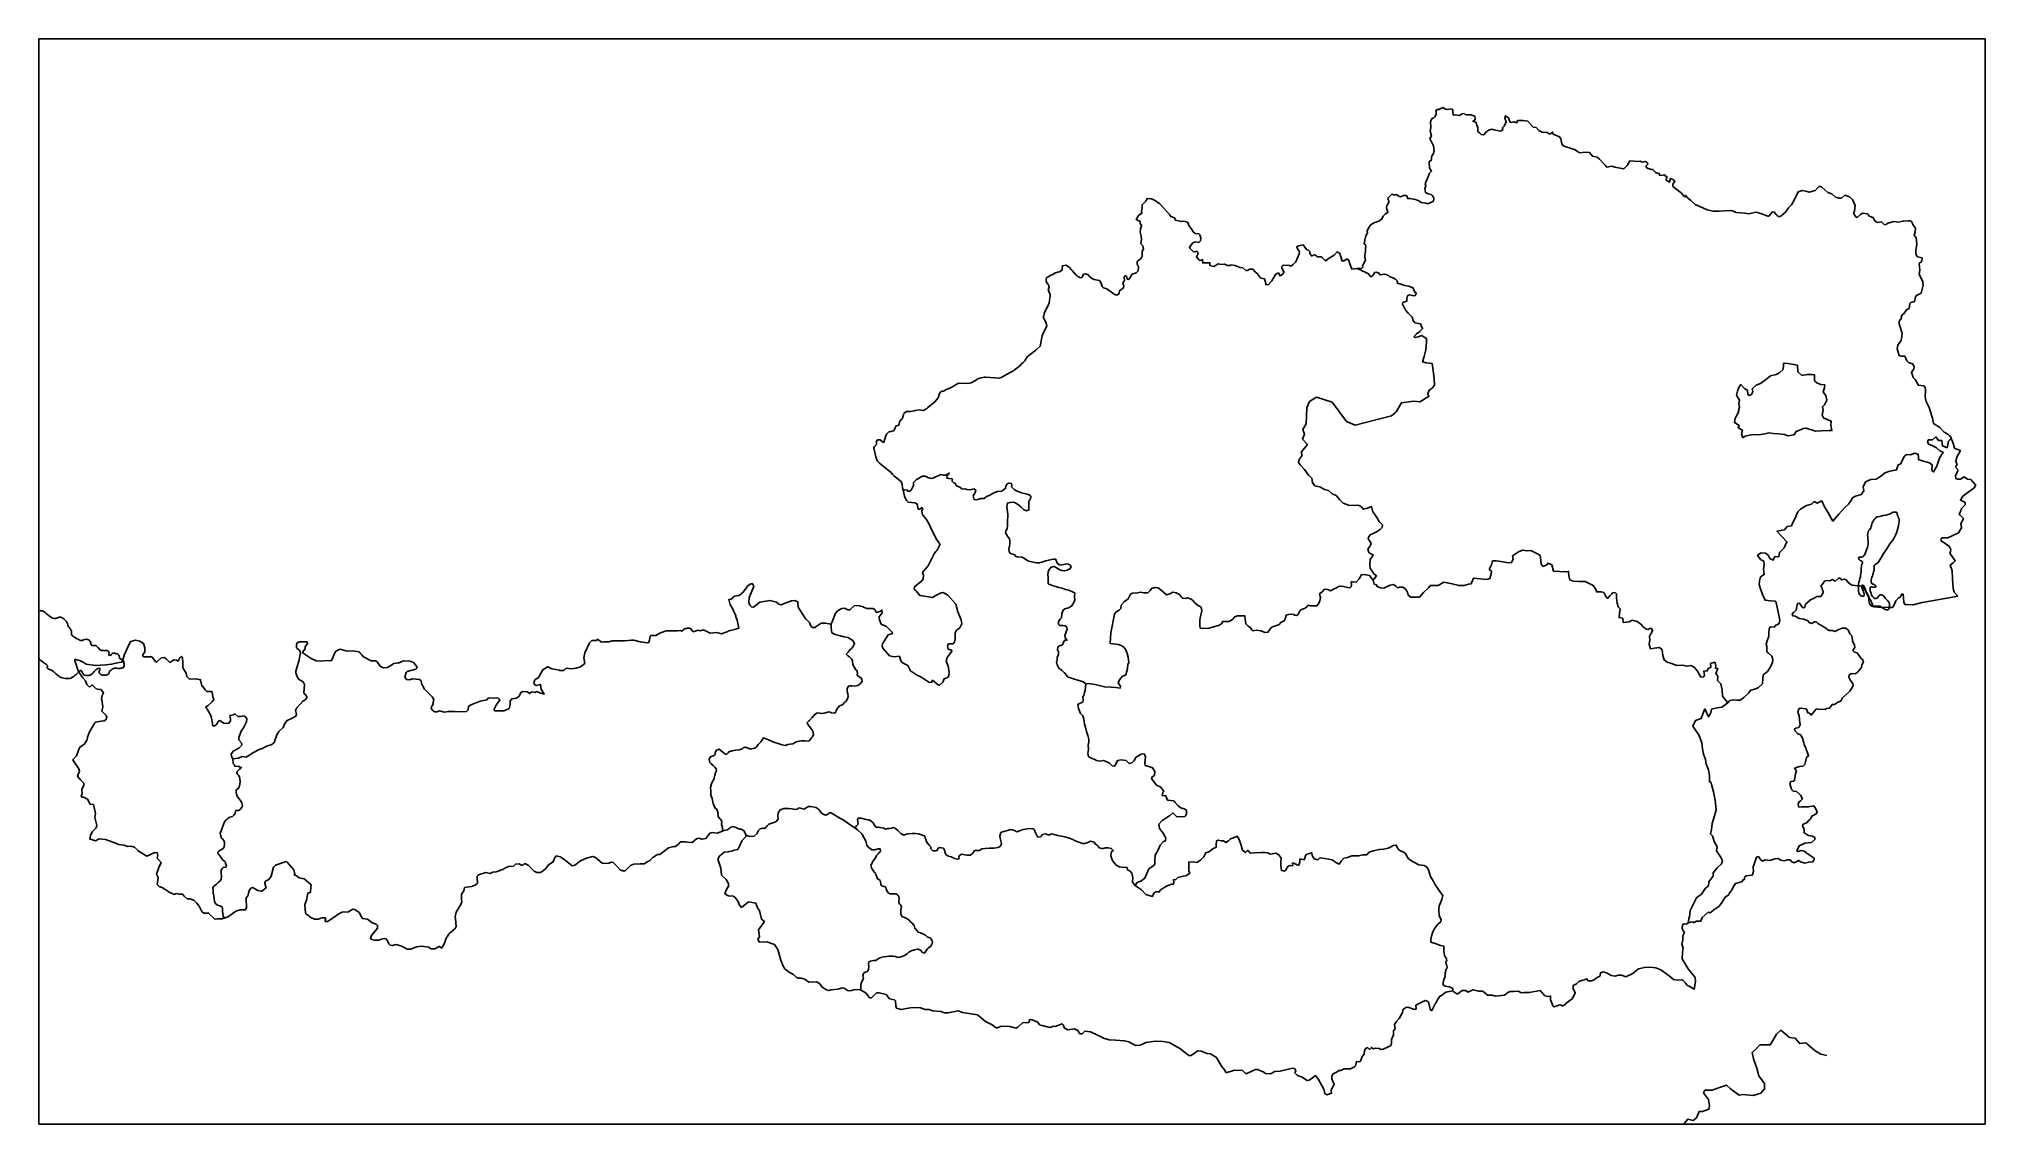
# Model space of a CAD drawing. Extents: x 0 to 1340, y 50 to 797.
import ezdxf

# ---------------------------------------------------------------- set-up
doc = ezdxf.new("R2010")
doc.units = 0
for name, color, linetype in [('Ausland', 7, 'CONTINUOUS'), ('Bezirksgrenzen', 7, 'CONTINUOUS'), ('Landesfläche', 7, 'CONTINUOUS'), ('Landesgrenzen', 7, 'CONTINUOUS'), ('See_oben', 7, 'CONTINUOUS'), ('See_unten', 7, 'CONTINUOUS')]:
    doc.layers.add(name, color=color, linetype=linetype)

msp = doc.modelspace()

# ---------------------------------------------------------------- linework, layer by layer
at = {"layer": 'Ausland', "color": 7}
msp.add_lwpolyline([(0, 796.91888), (1339.617067, 796.91888), (1339.617067, 49.807424), (0, 49.807424)], close=True, dxfattribs=at)
at = {"layer": 'Bezirksgrenzen', "color": 1}
for points in [[(918.330283, 424.217963), (920.748416, 427.177963), (918.883883, 428.739563), (917.736149, 430.576363), (916.410283, 432.413163), (916.218283, 434.518763), (916.240683, 438.423829), (917.521749, 440.141163), (918.382549, 441.635563), (916.857216, 442.431296), (915.334016, 443.283563), (914.735616, 445.922496), (916.014549, 447.523563), (916.938283, 449.190763), (916.323883, 451.014763), (914.937216, 452.795029), (915.138816, 453.900096), (916.413483, 455.383829), (918.330283, 456.328896), (920.667349, 457.496896), (923.134549, 459.186496), (924.587349, 460.610496), (924.742016, 462.354496), (922.657749, 464.737429), (920.935083, 467.400896), (919.674283, 469.472363), (918.112683, 471.432896), (917.180416, 475.013696), (914.425216, 473.739029), (911.451349, 473.228096), (910.528683, 474.531563), (908.718549, 475.798763), (907.592149, 475.826496), (904.685483, 475.780629), (901.370283, 475.976896), (897.659349, 477.231296), (895.515349, 479.673963), (892.846549, 482.479296), (890.147883, 483.766763), (887.760683, 485.925696), (884.932949, 486.750229), (881.770283, 488.632896), (878.166016, 489.246229), (876.668416, 491.379563), (876.082816, 494.543296), (873.809749, 496.462229), (871.166549, 500.491029), (868.090283, 503.713429), (867.097216, 505.193963), (867.431083, 507.415829), (869.435349, 510.206229), (868.815616, 512.496363), (873.156949, 517.646229), (869.816149, 521.368896), (871.200683, 524.877163), (870.055083, 528.025963), (872.298283, 531.889429), (872.774016, 542.908096), (874.587349, 547.202496), (879.357483, 550.222229), (890.092416, 546.916629), (900.110549, 533.605696), (906.122283, 531.028629), (930.976683, 537.469163), (934.172416, 540.117696), (937.846016, 546.271296), (946.432683, 547.631296), (950.537216, 547.128896), (952.607616, 548.262763), (954.408149, 549.519296), (956.800683, 550.642496), (956.122283, 552.579562), (957.054549, 555.129962), (959.034283, 556.552895), (960.551083, 558.451562), (960.390016, 562.943295), (959.659349, 568.733162), (959.026816, 573.351828), (954.944683, 573.832895), (952.406016, 574.520895), (953.598549, 578.289428), (954.684416, 582.877162), (955.015083, 588.179562), (955.055616, 590.629695), (953.410816, 591.474495), (952.009216, 592.785428), (949.502549, 591.836095), (947.536683, 591.287828), (946.480683, 591.889428), (948.173483, 593.842495), (950.452949, 595.377428), (952.445483, 597.441428), (951.078016, 600.674495), (947.119616, 601.444628), (945.959083, 602.982762), (945.226283, 605.270762), (942.546816, 608.001428), (940.801749, 610.016362), (940.232149, 611.368895), (939.420416, 612.432362), (938.502016, 614.199828), (938.879616, 615.475562), (940.250283, 615.919295), (941.561216, 616.302228), (941.536683, 618.226495), (942.100949, 620.143295), (943.415083, 620.642495), (945.544149, 620.312895), (947.079083, 619.993962), (947.809749, 621.031828), (948.004949, 622.134762), (947.064149, 622.561428), (945.635883, 625.678228), (945.046016, 625.863828), (943.044949, 626.773695), (940.027349, 627.121428), (937.552683, 628.040895), (935.132416, 628.723562), (935.043883, 630.358762), (933.817216, 631.547028), (932.347349, 632.215828), (929.700949, 633.429695), (928.999083, 633.968362), (926.524416, 634.887828), (924.684416, 634.802495), (923.137749, 634.481428), (922.385749, 635.601428), (920.738816, 636.334228), (919.370283, 636.066495), (918.690816, 634.504895), (917.126016, 633.190762), (916.129749, 633.849962), (915.206016, 635.211028), (913.394816, 636.000362), (907.417216, 638.880362)], [(1316.302549, 521.757163), (1314.446549, 519.874496), (1313.498283, 515.405163), (1310.217216, 516.765163), (1309.897216, 520.387563), (1307.529216, 520.441963), (1305.817216, 522.933696), (1303.337216, 521.006229), (1300.730283, 521.006229), (1300.048683, 519.857429), (1300.591616, 517.975829), (1303.231616, 516.926229), (1306.151083, 515.341163), (1308.410283, 513.422229), (1310.692949, 512.319296), (1308.155349, 508.177429), (1306.353749, 502.796096), (1304.175616, 498.818496), (1303.018283, 499.895829), (1303.120683, 503.745429), (1301.319083, 505.069163), (1296.376149, 506.350229), (1293.678549, 507.403029), (1293.791616, 509.443563), (1293.299883, 511.087296), (1291.360683, 511.655829), (1288.190549, 510.561429), (1285.530283, 510.799296), (1284.076416, 509.550229), (1282.390016, 506.262763), (1281.571883, 504.471829), (1279.770283, 503.580096), (1278.675883, 500.224363), (1273.134549, 499.067029), (1270.394283, 497.859563), (1267.709483, 495.609963), (1264.666283, 493.922496), (1260.908416, 493.639829), (1257.329749, 491.952363), (1255.756416, 488.479296), (1256.046549, 485.856363), (1254.433749, 483.280363), (1250.363349, 482.102763), (1248.372949, 480.987029), (1247.250816, 478.980629), (1245.707349, 476.694763), (1242.847616, 474.089963), (1239.051349, 469.824363), (1234.828416, 464.989163), (1231.359616, 471.117163), (1228.906283, 475.182229), (1227.160149, 478.886763), (1224.089216, 477.333696), (1222.445483, 478.130496), (1221.672149, 478.148629), (1220.030549, 476.677696), (1216.796416, 475.711296), (1212.571349, 473.199296), (1210.681216, 471.326229), (1208.908416, 467.071296), (1207.402283, 463.969429), (1206.451883, 461.668629), (1203.470549, 461.333696), (1201.448149, 458.883563), (1196.371883, 457.960896), (1203.258283, 450.649963), (1201.368149, 446.452629), (1198.193749, 443.217429), (1197.706283, 440.439829), (1194.974549, 440.507029), (1193.663616, 438.039829), (1191.433216, 439.198229), (1190.363349, 441.491563), (1188.378283, 442.875029), (1185.415083, 443.179029), (1183.051349, 441.378496), (1185.000149, 438.600896), (1187.342549, 437.264363), (1187.522816, 434.994496), (1187.139883, 431.635563), (1187.644416, 428.078229), (1185.035349, 426.469696), (1184.314283, 423.697429), (1184.187349, 421.317696), (1185.087616, 418.205163), (1186.376149, 414.445163), (1188.182016, 410.493163), (1191.898283, 410.150763), (1195.150549, 409.877696), (1195.761749, 408.870763), (1196.337749, 406.642496), (1197.464149, 401.315563), (1198.440149, 396.806763), (1197.847083, 394.439829), (1196.720683, 393.714496), (1195.129216, 393.067029), (1194.627883, 391.858496), (1191.728683, 392.237163), (1190.989483, 390.804629), (1190.807083, 388.540096), (1190.726016, 385.750763), (1189.522816, 382.411029), (1188.936149, 380.275563), (1189.414016, 378.632896), (1189.483349, 375.023296), (1190.499883, 373.945963), (1192.770816, 371.959829), (1193.578283, 369.667563), (1193.282816, 367.523563), (1191.919616, 364.655296), (1189.843883, 361.285696), (1186.810283, 359.105429), (1186.622549, 356.609429), (1186.518016, 353.005163), (1183.763883, 350.354496), (1181.816149, 349.422229), (1178.353749, 348.479296), (1176.781483, 346.487829), (1173.547349, 343.387029), (1170.996949, 341.773163), (1168.781483, 341.665429), (1166.109483, 341.860629), (1163.986816, 341.330496), (1162.624683, 339.875563)], [(594.881749, 486.278763), (595.999616, 486.578496), (597.682816, 486.321429), (598.023083, 485.619563), (599.651883, 485.595029), (600.592683, 486.743829), (602.074283, 489.400896), (602.039083, 491.437163), (604.154283, 493.559829), (605.441749, 494.358763), (606.904149, 495.208896), (608.305749, 495.830763), (609.933483, 495.922496), (611.958016, 495.077696), (614.099883, 494.232896), (615.614549, 494.619029), (616.726016, 495.184363), (619.354283, 496.428096), (620.815616, 497.103296), (622.319616, 496.617963), (624.063616, 496.593429), (626.578816, 498.009963), (626.046549, 497.143829), (624.929749, 496.113429), (625.086549, 494.482496), (626.536149, 494.171029), (628.567083, 493.965163), (628.791083, 493.032896), (628.320683, 492.573163), (629.876949, 491.211029), (631.148416, 490.670229), (631.023616, 489.915029), (632.059349, 488.969963), (633.855616, 488.418496), (635.238016, 487.236629), (636.368683, 487.020096), (637.437483, 487.118229), (638.810283, 486.723563), (640.847616, 486.430229), (643.750016, 487.118229), (645.022549, 486.133696), (644.513749, 484.560363), (643.089749, 482.292629), (643.815083, 479.605696), (646.258816, 479.920363), (648.241749, 480.471829), (650.622549, 480.437696), (652.207616, 481.870229), (654.191616, 482.540096), (656.239616, 483.792363), (657.933483, 484.639296), (659.917483, 485.367829), (662.593749, 485.504363), (663.762816, 486.184896), (665.230549, 487.560896), (665.651883, 488.952896), (666.541483, 490.566763), (667.535616, 491.137429), (669.391616, 490.760896), (669.786283, 489.647296), (669.539883, 488.430229), (671.208149, 486.777963), (672.942549, 485.878763), (674.419883, 485.147029), (676.301483, 484.360896), (678.336683, 483.967296), (680.221483, 483.475563), (682.003883, 482.884629), (682.662016, 481.782763), (682.470016, 480.210496), (681.823616, 479.463829), (681.470549, 478.946496), (681.337216, 477.552363), (681.380949, 476.212629), (681.414016, 473.884096), (681.400149, 472.604096), (679.824683, 471.985429), (677.684949, 473.006229), (676.017749, 474.543296), (674.403883, 475.906496), (672.271616, 477.508629), (670.502016, 477.964096), (668.670549, 477.768896), (666.631083, 477.297429), (666.251349, 474.510229), (667.011883, 469.669696), (666.664149, 464.318229), (666.697216, 462.108096), (666.440149, 459.666496), (665.495083, 458.341696), (665.363883, 456.888896), (666.675883, 454.657429), (668.049749, 452.777963), (668.271616, 451.667563), (668.423083, 449.513963), (668.110549, 447.597163), (667.681749, 445.623829), (667.951616, 443.698496), (668.812416, 442.640363), (670.492416, 442.150763), (671.708416, 441.725163), (672.105216, 440.787563), (673.262549, 440.306496), (676.864683, 440.079296), (679.116416, 438.825963), (680.730283, 437.521429), (681.308416, 437.339029), (684.383616, 436.599829), (686.727083, 436.132629), (688.772949, 436.248896), (691.054549, 436.831296), (693.158016, 437.528896), (695.142016, 438.109163), (696.884949, 438.456896), (698.587349, 438.835563), (699.863083, 438.642496), (700.262016, 437.939563), (700.482816, 436.829163), (701.398016, 435.419029), (702.176683, 434.996629), (702.941483, 434.568896), (707.568683, 435.499029), (708.659883, 435.198229), (710.162816, 434.360896), (710.502016, 433.484096), (709.731883, 432.156096), (707.802283, 431.195029), (705.967616, 430.673429), (704.042283, 431.021163), (702.178816, 431.719829), (700.493483, 432.766229), (698.994816, 433.592896), (697.599616, 433.495829), (696.430549, 432.931563), (695.370283, 431.721963), (694.596949, 429.929963), (694.572416, 427.719829), (694.674816, 426.555029), (694.718549, 425.040363), (694.697216, 423.236629), (694.739883, 421.841429), (698.155349, 420.392896), (700.010283, 419.959829), (701.978283, 419.233429), (704.238549, 418.676629), (706.730283, 417.884096), (708.931883, 417.385963), (711.997483, 416.005696), (713.154816, 415.521429), (712.780416, 413.200363), (713.101483, 410.575296), (712.206549, 408.436629), (710.672683, 406.422763), (708.800683, 405.228096), (706.120149, 404.564629), (704.948949, 403.710229), (704.224683, 401.218496), (703.843883, 398.255296), (702.961749, 397.454229), (701.897216, 395.723029), (701.876949, 393.685696), (702.393216, 393.155563), (705.065216, 393.000896), (706.399616, 392.864363), (707.494016, 391.859563), (707.828949, 390.632896), (707.407616, 389.301696), (706.748416, 387.446763), (706.155349, 386.349163), (706.312149, 384.719296), (707.571883, 382.953963), (706.235349, 382.974229), (705.347883, 381.532096), (704.458283, 379.798763), (702.591616, 379.185429), (701.244416, 378.332096), (701.220949, 376.121963), (701.790549, 375.122496), (701.883349, 372.909163), (700.878549, 371.353963), (700.852949, 369.084096), (700.552149, 368.099563), (700.820949, 365.999296), (702.303616, 363.419029), (704.265216, 362.051563), (705.703083, 360.633963), (707.251883, 358.866496), (708.110549, 357.688896), (710.775083, 356.721429), (713.613483, 355.862763), (716.684416, 354.948629), (718.769749, 354.275563), (720.545749, 352.862229)], [(1162.624683, 339.875563), (1158.972416, 344.319296), (1158.724949, 348.808896), (1157.823616, 352.859029), (1155.408683, 355.214229), (1155.632683, 358.292629), (1154.361216, 360.083563), (1155.586816, 363.533163), (1154.136149, 363.583296), (1154.318549, 365.439296), (1153.587883, 367.793429), (1150.532949, 366.795029), (1150.848683, 364.281963), (1150.078549, 363.843563), (1148.963883, 363.533163), (1148.380416, 361.807296), (1145.995349, 361.716629), (1146.234283, 360.253163), (1146.403883, 358.500629), (1145.623083, 357.768896), (1143.992149, 357.596096), (1141.748949, 361.518229), (1139.295616, 364.453696), (1137.187883, 365.634496), (1134.378283, 365.036096), (1131.503616, 365.833963), (1127.484416, 365.568363), (1123.875883, 366.975296), (1120.887083, 367.896896), (1118.792149, 369.425429), (1117.794816, 372.488896), (1117.288149, 376.231829), (1115.432149, 377.925696), (1111.933483, 377.526763), (1109.245483, 377.095829), (1108.314283, 380.328896), (1108.941483, 383.276096), (1108.612949, 385.500096), (1109.853483, 387.727296), (1110.785749, 389.440363), (1110.255616, 390.857963), (1109.161216, 391.127829), (1107.680683, 390.306496), (1106.408149, 390.467563), (1104.093483, 392.354496), (1102.583083, 394.036629), (1100.146816, 395.751829), (1096.641749, 396.805696), (1094.683349, 395.653696), (1090.595883, 395.135296), (1090.249216, 398.111296), (1087.633749, 398.575296), (1087.873749, 401.653696), (1088.340949, 404.548629), (1087.085483, 405.973696), (1086.321749, 408.549696), (1085.812949, 412.226496), (1085.924949, 414.897429), (1085.179349, 415.495829), (1083.492949, 415.709163), (1082.658816, 414.853696), (1081.229483, 413.431829), (1079.619883, 411.723029), (1078.372949, 413.494763), (1077.078016, 415.790229), (1075.455616, 416.292629), (1072.363349, 416.187029), (1071.357483, 418.302229), (1069.888683, 420.661696), (1064.275883, 423.379563), (1060.006016, 423.281429), (1055.977216, 423.528896), (1053.801216, 424.561429), (1053.018283, 427.255829), (1052.953216, 430.349163), (1050.276949, 429.932096), (1046.785749, 430.343829), (1042.459349, 430.480363), (1041.468416, 434.872896), (1038.819883, 436.027029), (1037.853483, 434.936896), (1035.519616, 433.755029), (1033.946283, 435.357163), (1033.930283, 437.925696), (1033.336149, 441.259029), (1031.456683, 442.343829), (1027.051349, 444.814229), (1024.495616, 444.393963), (1021.244416, 444.975296), (1018.494549, 443.741163), (1014.297216, 441.017963), (1014.729216, 438.617963), (1013.444949, 436.309696), (1010.247083, 436.541163), (1006.284416, 437.137429), (1003.150549, 437.603563), (1000.600149, 437.532096), (999.782016, 434.866496), (998.302549, 431.624896), (999.768149, 430.547563), (999.728683, 428.333163), (998.788949, 425.375296), (996.643883, 424.773696), (987.467349, 425.639829), (985.919616, 421.816896), (984.075349, 421.440363), (980.979883, 420.623296), (977.597483, 420.507029), (972.873216, 421.643029), (966.964949, 422.859029), (963.073749, 420.710763), (961.747883, 420.708629), (957.853483, 420.690496), (956.402816, 419.026496), (953.025749, 415.822229), (950.302549, 412.544363), (944.372949, 412.593429), (942.499883, 413.969429), (941.999616, 416.020629), (940.964949, 417.961963), (939.154816, 419.570496), (936.606549, 419.557696), (935.114283, 419.060629), (933.947349, 420.189163), (932.482816, 421.207829), (930.161749, 420.724629), (928.614016, 420.228629), (925.683883, 418.821696), (923.473749, 418.894229), (921.281749, 419.861696), (920.603349, 421.095829), (919.159083, 421.525696), (918.823083, 422.348096), (918.330283, 424.217963)], [(720.545749, 352.862229), (722.210816, 353.119296), (726.962816, 352.402496), (733.383083, 350.785429), (737.968683, 350.595563), (741.334016, 350.368363), (744.289749, 349.971563), (744.600149, 351.189696), (742.951083, 353.488363), (743.857749, 355.684629), (745.754283, 358.044096), (748.091349, 358.997696), (749.207083, 363.521429), (749.545216, 366.488896), (750.257749, 367.465963), (749.852416, 371.260096), (749.080149, 373.775296), (748.132949, 376.413163), (746.768683, 378.239296), (745.387349, 379.078763), (743.197483, 380.101696), (737.482283, 380.764096), (737.758549, 388.052629), (740.330283, 400.827029), (741.577216, 402.552896), (743.625216, 403.628096), (744.689749, 404.775829), (744.899883, 407.046763), (747.028949, 409.456363), (749.732949, 411.453163), (751.293483, 414.689429), (752.753749, 415.248363), (756.301483, 415.541696), (758.223616, 415.918229), (760.600149, 415.648363), (763.212416, 415.549163), (764.921216, 417.095829), (765.933483, 418.652096), (768.323883, 419.195029), (770.526549, 418.927296), (772.535083, 417.381696), (774.425216, 415.719829), (776.087083, 414.294763), (778.476416, 414.837696), (780.411349, 415.915029), (782.730283, 415.645163), (785.208149, 414.382229), (786.512683, 412.497429), (787.140949, 411.789163), (789.000149, 411.760363), (790.513749, 412.141163), (793.056683, 411.286763), (794.262016, 410.335296), (795.458816, 408.918763), (797.350016, 407.316629), (799.996416, 405.641963), (800.537216, 403.129963), (799.795883, 400.344896), (799.162283, 396.975296), (799.160149, 393.191829), (799.419349, 391.264363), (801.738283, 390.934763), (805.520683, 391.341163), (808.496683, 392.227563), (812.052949, 393.160896), (814.104149, 394.291563), (814.882816, 395.793429), (819.239083, 395.783829), (821.584683, 397.202496), (823.122816, 398.926229), (824.992683, 399.709163), (828.420949, 399.773163), (830.046549, 399.747563), (830.244949, 397.529963), (830.655616, 394.204096), (832.315349, 392.662763), (834.153216, 391.351829), (834.601216, 390.295829), (835.865216, 389.401963), (837.962283, 389.775296), (841.208149, 389.317696), (843.748949, 388.342763), (845.954816, 388.425963), (847.203883, 390.210496), (848.450816, 391.940629), (850.555349, 392.720363), (852.538283, 393.271829), (853.649749, 393.835029), (854.830549, 395.041429), (857.229483, 396.226496), (857.949483, 397.671829), (858.512683, 400.164629), (860.147883, 400.721429), (861.894016, 400.987029), (863.689216, 400.667029), (864.495616, 400.188096), (865.476949, 399.878763), (866.474283, 400.504896), (867.546283, 402.236096), (868.736683, 403.964096), (870.374016, 404.637163), (871.715883, 405.083029), (872.952149, 406.111296), (873.545216, 406.973163), (875.110016, 406.716096), (877.954816, 406.612629), (879.636949, 406.528363), (880.880683, 407.963029), (881.725483, 410.049429), (882.051883, 412.254229), (881.730816, 414.008896), (881.569749, 414.885696), (883.216683, 416.199829), (884.874283, 418.095296), (887.249749, 417.764629), (889.097216, 417.036096), (891.086549, 417.995029), (893.191083, 418.894229), (894.545749, 419.977963), (895.940949, 420.189163), (898.026283, 419.808363), (900.921216, 419.296363), (902.313216, 419.096896), (903.313749, 419.897963), (903.447083, 421.059563), (903.247616, 423.044629), (904.290816, 423.028629), (906.670549, 422.814229), (908.683349, 425.171563), (910.350549, 427.881963), (912.332416, 428.258496), (915.918549, 427.384896), (918.330283, 424.217963)], [(545.382016, 394.389696), (545.315883, 393.534229), (545.249749, 391.459563), (545.508949, 389.604629), (545.823616, 388.098496), (548.058283, 386.846229), (550.866816, 386.241429), (554.260949, 385.349696), (556.834816, 384.741696), (558.420949, 384.004629), (560.189483, 382.747029), (561.444949, 380.614763), (560.426283, 378.513429), (559.394816, 377.281429), (558.242816, 376.338496), (556.923349, 374.813163), (555.719083, 373.407296), (556.786816, 372.142229), (557.964416, 371.455296), (559.502549, 369.849963), (559.990016, 368.461163), (560.259883, 365.966229), (561.337216, 364.121963), (562.291883, 362.623296), (562.939349, 362.166763), (563.374549, 360.370496), (563.339349, 358.802496), (564.579883, 357.771029), (565.756416, 357.089429), (566.351616, 356.108096), (566.609749, 354.544363), (565.522816, 353.080896), (563.674283, 351.839296), (561.466283, 351.349696), (559.889749, 351.447829), (558.198016, 351.542763), (557.208149, 351.358229), (556.241749, 349.720896), (556.270549, 347.688896), (556.703616, 346.009963), (557.137749, 344.157163), (556.521216, 342.523029), (555.550549, 341.059563), (554.459349, 340.003563), (553.081216, 338.478229), (551.110016, 337.760363), (550.075349, 336.645696), (549.220949, 335.357163), (548.826283, 334.307563), (548.433749, 333.316629), (547.391616, 332.781163), (545.580416, 332.876096), (544.700416, 333.328363), (543.647616, 333.551296), (542.019883, 333.240896), (540.628949, 332.703296), (538.530819, 332.445163), (536.719619, 332.831296), (535.204953, 332.641429), (533.420419, 331.052096), (532.274819, 329.645163), (530.439086, 327.769963), (530.032686, 327.356096), (528.884953, 326.240363), (529.311619, 324.908096), (530.675886, 323.413696), (531.630553, 321.917163), (532.817753, 320.420629), (533.201753, 318.045163), (532.584153, 316.527296), (531.895086, 315.764629), (530.636419, 314.065429), (530.006019, 313.361429), (527.201753, 313.678229), (524.809219, 313.765696), (522.253486, 313.155563), (520.859353, 312.733163), (519.297753, 311.844629), (518.834819, 311.491563), (517.087619, 311.411563), (515.460953, 311.046763), (513.777753, 310.445163), (511.672153, 310.827029), (508.859353, 311.781696), (505.872686, 312.676629), (502.289753, 314.434496), (498.714286, 315.672896), (496.828419, 313.037163), (495.107886, 311.043563), (493.964419, 309.520363), (492.810286, 308.637163), (489.789486, 307.905429), (488.201219, 308.701163), (486.094553, 309.314496), (484.758019, 308.892096), (484.011353, 308.185963), (481.979353, 307.467029), (479.709486, 307.266496), (477.208153, 306.774763), (475.003353, 306.050496), (474.430553, 305.289963), (473.278553, 304.291563), (471.814019, 304.852629), (469.626286, 306.802496), (468.269486, 307.949163), (466.352686, 307.345429), (465.502553, 305.711296), (465.581486, 304.319296), (464.310019, 303.430763), (463.340419, 303.054229), (462.164953, 302.593429), (461.314819, 300.960363), (461.873753, 298.644629), (462.760153, 297.840363), (464.058286, 296.753429), (465.361753, 295.431829), (466.193753, 294.395029), (466.384686, 293.236629), (465.825753, 291.663296), (465.265753, 290.030229), (464.492419, 287.003029), (463.864153, 286.124096), (462.960686, 284.137963), (462.297219, 281.576896), (462.448686, 279.255829), (462.551086, 276.295829), (463.518553, 273.925696), (464.151086, 270.565696), (465.060953, 268.196629), (465.659353, 267.099029), (466.659886, 266.529429), (467.328686, 264.621163), (467.664686, 261.606763), (468.619353, 260.050496), (469.566553, 259.246229), (470.054019, 257.685696), (469.959086, 256.173163), (470.459353, 253.913963), (470.609753, 251.583296)], [(754.552149, 214.160363), (755.960149, 216.054763), (758.513749, 216.949696), (761.196416, 219.174763), (762.620416, 222.407829), (764.045483, 225.638763), (766.082816, 226.944363), (768.066816, 228.601963), (768.043349, 231.620629), (768.371883, 235.041429), (770.435883, 238.671296), (771.803349, 241.901163), (774.083883, 244.252096), (775.533483, 244.809963), (775.614549, 246.668096), (773.919616, 250.117696), (771.298816, 253.405163), (770.984149, 256.194496), (773.210283, 258.718229), (775.656149, 260.368363), (778.216149, 261.956629), (780.609749, 264.013163), (783.007616, 261.483029), (785.547349, 261.275029), (788.729216, 261.521429), (789.843883, 262.956096), (789.819349, 265.859563), (788.329216, 266.868629), (786.023083, 267.480896), (783.961216, 269.074496), (782.195883, 271.249429), (781.107883, 272.249963), (776.954283, 272.715029), (775.489749, 276.043029), (773.233749, 275.901163), (773.720149, 277.983296), (774.250283, 278.846229), (772.259883, 281.662229), (769.273216, 283.213163), (767.394816, 285.619563), (765.739349, 287.499029), (766.333483, 288.942229), (767.789483, 289.852096), (768.225749, 292.571029), (766.578816, 295.150229), (764.043349, 295.883029), (761.395883, 296.733163), (761.244416, 298.590229), (761.556949, 300.616896), (761.638016, 302.591296), (761.246549, 303.816896), (760.678016, 304.637163), (758.652416, 304.373696), (756.558549, 303.241963), (755.161216, 302.216896), (753.857749, 300.236096), (752.328149, 298.512363), (750.347349, 298.018496), (749.257216, 299.257963), (748.393216, 300.141163), (744.970283, 300.599829), (742.524416, 300.168896), (741.513216, 298.087829), (740.272683, 296.185963), (738.823083, 296.495296), (736.809216, 298.386496), (735.076949, 299.285696), (732.700416, 300.020629), (729.966549, 299.766763), (727.876949, 300.086763), (726.782549, 300.918763), (724.232149, 301.653696), (722.500949, 302.843029), (722.115883, 304.882496), (722.378283, 307.673963), (722.238549, 310.759829), (722.608683, 312.791829), (722.627883, 314.479296), (721.901483, 317.227029), (721.178283, 320.147563), (720.336683, 323.068096), (719.780949, 325.228096), (719.567616, 327.036096), (719.178283, 328.672363), (718.560683, 330.776896), (717.068416, 332.424896), (715.595349, 335.939563), (715.160149, 338.739563), (716.273749, 339.478763), (718.491349, 340.377963), (718.858283, 342.060096), (718.644949, 343.924629), (719.353216, 344.907029), (719.782016, 346.936896), (720.147883, 348.502763), (720.545749, 352.862229)], [(1135.135616, 188.050496), (1135.643349, 191.426496), (1136.259883, 192.452629), (1136.527616, 196.752363), (1138.959616, 201.441429), (1140.910549, 205.678229), (1144.305749, 208.062229), (1147.241216, 212.209429), (1149.158016, 213.828629), (1149.374549, 216.673429), (1151.444949, 219.396629), (1152.528683, 220.464363), (1152.438016, 222.793963), (1155.112149, 226.135829), (1158.289749, 228.933696), (1158.897749, 231.358229), (1157.534549, 233.907563), (1154.770816, 237.849963), (1155.160149, 240.628629), (1153.028949, 244.429163), (1151.946283, 248.310763), (1150.718549, 249.751829), (1151.223083, 252.525163), (1151.840683, 256.812096), (1153.417216, 261.939563), (1154.615083, 266.263829), (1153.915349, 272.748096), (1152.671616, 278.613696), (1151.395883, 283.607829), (1150.978816, 284.962496), (1150.003883, 285.345429), (1149.918549, 289.480896), (1149.136683, 293.640896), (1147.649749, 297.595029), (1147.069483, 300.875029), (1145.690283, 304.589163), (1145.065216, 308.222229), (1144.738816, 312.132629), (1143.667883, 314.732096), (1142.283349, 318.274496), (1140.784683, 320.247829), (1138.530816, 323.820096), (1140.353749, 327.772096), (1144.175616, 329.035029), (1145.451349, 332.251029), (1146.733483, 335.640896), (1149.149483, 330.082496), (1150.874283, 332.873963), (1151.314816, 335.477696), (1155.122816, 336.333163), (1158.449749, 336.799296), (1162.618283, 339.875563)], [(127.469483, 191.584363), (126.906283, 193.217429), (126.564949, 194.784363), (126.451883, 196.475029), (126.276949, 198.339563), (126.130816, 199.269696), (124.481749, 199.972629), (122.836949, 200.562496), (121.643349, 201.574763), (120.780416, 203.123563), (120.602283, 205.044629), (120.306816, 207.020096), (120.008149, 209.115029), (119.895083, 210.805696), (119.732949, 212.260629), (120.108416, 213.268629), (121.130283, 214.001429), (122.198016, 215.089429), (123.667883, 216.307563), (124.572416, 217.097963), (125.347883, 218.291563), (125.697749, 220.055829), (125.665749, 221.049963), (125.405483, 221.916096), (125.368149, 223.085163), (125.443883, 224.370496), (125.712683, 225.025429), (126.321749, 225.979029), (126.829483, 226.405696), (128.097749, 226.738496), (128.906283, 226.882496), (129.110016, 227.765696), (128.318549, 228.910229), (128.337749, 230.136896), (127.791616, 230.819563), (126.491349, 231.536363), (125.149483, 233.537429), (124.539349, 234.509163), (123.335083, 235.813696), (123.240149, 236.918763), (123.856683, 237.643029), (124.762283, 238.372629), (126.074283, 239.119296), (127.041749, 239.794496), (127.592149, 240.689429), (127.815083, 242.800363), (127.713749, 244.140096), (126.985216, 245.168363), (126.255616, 246.136896), (125.712683, 246.759829), (125.265749, 248.089963), (124.852949, 250.063296), (125.440683, 251.660096), (126.347349, 254.204096), (127.158016, 256.099563), (127.800149, 257.814763), (128.748416, 259.017963), (129.539883, 259.684629), (130.152149, 260.525163), (131.356416, 261.032896), (132.278016, 261.238763), (133.310549, 261.681429), (134.097749, 262.467563), (134.595883, 263.186496), (135.094016, 263.961963), (135.409749, 265.023296), (135.614549, 265.849963), (136.431616, 265.759296), (137.358549, 265.791296), (138.614016, 266.475029), (139.169749, 267.310229), (139.947349, 268.389696), (140.220416, 268.923029), (139.758549, 270.661696), (139.200683, 271.810496), (137.860949, 273.693163), (136.951083, 274.951829), (136.219349, 276.034496), (135.748949, 278.006763), (135.702016, 279.467029), (136.028416, 280.178496), (136.887083, 280.557163), (137.833216, 281.816896), (138.153216, 282.761963), (138.477483, 285.286763), (138.224683, 287.731563), (138.075349, 288.777963), (137.453483, 290.041963), (136.795349, 290.662763), (136.130816, 291.459563), (136.443349, 292.579563), (137.287083, 293.427563), (137.962283, 294.151829), (138.644949, 294.521963), (139.212416, 295.008363), (139.259349, 295.362496), (138.553216, 295.630229), (137.789483, 295.897963), (137.146283, 296.052629), (135.629483, 296.235029), (135.104683, 296.334229), (134.514816, 296.547563), (134.318549, 297.301696), (133.770283, 298.100629), (133.583616, 301.176896)], [(486.589483, 248.613696), (489.265749, 247.901163), (492.259883, 248.108096), (494.425216, 249.768896), (495.169749, 251.809429), (496.502016, 253.151296), (498.076416, 253.453163), (499.130283, 253.227029), (500.177749, 253.757163), (501.218816, 255.158763), (502.494549, 256.327829), (504.474283, 257.039296), (507.155883, 257.868096), (507.562283, 258.163563), (508.777216, 259.739029), (508.701483, 262.003563), (508.859349, 264.155029), (510.244949, 266.081429), (512.866816, 266.967829), (514.503083, 267.096896), (516.078549, 267.163029), (518.301483, 266.887829), (520.525483, 266.493163), (521.983616, 266.678763), (523.263616, 267.441429), (524.961749, 267.044629), (526.717483, 266.591296), (528.170283, 267.588629), (529.682816, 268.411029), (531.025749, 268.477163), (532.603349, 268.311829), (534.712149, 267.801963), (536.296149, 266.942229), (537.534549, 265.555563), (538.775083, 263.876629), (540.770816, 262.786496), (542.289749, 262.678763), (543.218816, 263.441429), (544.614016, 264.319296), (546.020949, 263.631296), (547.960149, 262.482496), (549.368149, 261.559829), (551.247616, 260.411029), (553.182549, 259.435029), (555.590016, 257.941696), (557.531349, 256.497429), (559.177216, 255.289963), (561.623083, 253.739029), (562.955349, 255.316629), (563.938816, 256.309696), (563.632683, 257.992896), (563.505749, 259.389163), (564.023083, 260.321429), (565.949483, 260.447296), (566.946816, 260.163563), (568.586283, 259.651563), (570.458283, 259.373163), (571.217749, 259.378496), (572.713216, 258.559296), (574.153216, 257.318763), (575.238016, 255.612096), (576.096683, 254.321429), (577.547349, 254.241429), (581.492949, 253.487296), (582.823083, 252.883563), (584.105216, 253.216363), (585.966549, 253.422229), (588.414549, 253.968363), (589.915349, 253.014763), (591.180416, 251.832896), (593.597483, 249.702763), (595.273216, 248.690496), (596.964949, 249.305963), (598.538283, 249.748629), (600.922283, 249.830763), (603.361749, 249.795563), (605.395883, 249.708096), (608.174549, 248.737429), (609.737216, 248.075029), (610.132949, 246.962496), (610.634283, 245.035029), (611.370283, 243.336896), (613.039616, 241.627029), (613.900416, 240.680896), (613.887616, 239.400896), (615.210283, 238.041963), (617.124949, 237.901163), (618.406016, 238.115563), (618.769749, 239.447829), (619.822549, 240.131563), (621.100416, 240.111296), (622.607616, 239.683563), (623.291349, 238.451563), (624.135083, 235.878763), (624.823083, 235.053163), (626.153216, 234.278763), (628.008149, 233.843563), (630.203349, 232.764096), (632.231083, 232.094229), (633.458816, 232.718229), (633.183616, 234.118763), (633.948416, 235.039296), (635.350016, 235.600363), (637.321216, 235.222763), (638.770816, 234.853696), (641.271083, 234.932629), (642.737749, 236.249963), (644.036949, 238.094229), (647.407616, 238.220096), (648.932949, 239.361429), (651.433216, 239.616363), (654.226816, 239.750763), (657.306283, 239.765696), (660.333483, 240.189163), (661.854549, 241.154496), (662.627883, 242.887829), (662.183083, 244.757696), (661.681749, 246.626496), (661.465216, 248.143296), (662.188416, 250.518763), (663.356416, 251.026496), (666.679083, 251.969429), (669.068416, 252.574229), (671.443883, 251.841429), (673.119616, 251.004096), (674.871083, 251.734763), (677.553749, 252.566763), (682.093483, 253.201429), (684.416683, 253.052096), (685.108949, 252.574229), (686.125483, 249.765696), (687.322283, 247.597163), (689.178283, 247.397696), (689.885483, 248.141163), (690.768683, 249.176896), (692.982016, 249.553429), (695.123883, 248.765163), (697.048149, 249.553429), (698.907349, 249.293163), (701.106816, 248.563563), (703.949483, 248.115563), (706.269483, 247.555563), (709.107883, 246.759829), (711.713749, 245.792363), (713.329749, 244.895296), (715.876949, 243.870229), (718.367616, 243.076629), (719.704149, 243.057429), (721.920683, 243.782763), (723.789483, 244.627563), (726.454016, 243.833963), (727.194283, 242.540096), (728.350549, 241.826496), (729.158016, 241.234496), (729.839616, 239.885163), (731.580416, 239.568363), (732.454016, 239.614229), (734.200149, 239.995029), (735.943083, 239.911829), (738.148949, 239.649429), (739.469483, 238.117696), (738.590549, 237.489429), (738.113749, 236.508096), (737.862016, 234.591296), (738.420949, 232.485696), (739.274283, 230.903829), (740.592683, 229.195029), (741.451349, 228.021696), (743.708416, 226.998763), (746.318549, 226.553963), (747.831083, 226.764096), (749.049216, 226.398229), (749.380949, 224.937963), (751.171883, 223.863829), (752.262016, 222.627563), (753.043883, 219.649429), (752.717483, 216.451563), (754.552149, 214.160363)], [(561.623083, 253.739029), (563.561216, 252.415296), (566.507349, 249.527829), (569.117483, 244.547563), (569.838549, 241.938496), (571.137749, 240.201963), (571.899349, 239.856363), (573.216683, 238.704363), (575.432149, 238.689429), (577.592149, 239.197163), (578.992683, 239.361429), (579.389483, 237.555563), (578.391083, 236.693696), (577.687083, 235.885163), (576.570283, 234.613696), (575.682816, 232.759829), (574.036949, 230.737429), (573.504683, 229.518229), (572.679083, 228.070763), (573.015083, 226.323563), (573.708416, 225.099029), (574.168149, 224.340629), (575.035349, 223.286763), (575.844949, 222.467563), (576.074283, 221.650496), (576.704683, 220.076096), (577.337216, 218.562496), (578.090283, 218.206229), (579.136683, 217.500096), (579.246549, 216.629696), (579.409749, 214.827029), (580.276949, 213.889429), (581.555883, 213.474496), (582.603349, 213.175829), (583.008683, 212.822763), (583.235883, 211.776363), (583.577216, 210.433429), (584.906283, 208.683029), (585.952683, 208.268096), (587.934549, 208.427029), (589.916416, 208.355563), (590.847616, 207.941696), (591.366016, 207.180096), (591.943083, 206.245696), (592.111616, 205.199296), (591.808683, 203.806229), (591.857749, 202.119829), (592.491349, 201.126763), (593.304149, 200.422763), (593.647616, 199.490496), (593.521749, 198.444096), (593.336149, 196.876096), (593.378816, 194.551829), (594.066816, 192.742763), (595.403349, 192.209429), (597.553749, 191.090496), (598.889216, 190.384363), (599.757483, 189.389163), (601.089749, 188.101696), (602.476416, 186.463296), (602.990549, 184.598763), (604.435883, 182.960363), (605.128149, 181.965163), (606.872149, 181.372096), (608.443349, 180.838763), (610.186283, 179.777429), (611.345749, 178.781163), (612.449749, 178.368363), (613.437483, 177.953429), (614.479616, 176.958229), (615.166549, 175.092629), (614.868949, 174.105963), (613.980416, 172.194496), (612.343083, 171.217429), (611.578283, 170.467563), (610.577749, 168.963563), (609.518549, 167.403029), (608.008149, 168.226496), (606.850816, 169.511829), (605.223083, 170.222229), (604.698283, 170.225429), (602.596949, 169.777429), (600.319616, 169.153429), (598.795349, 168.118763), (597.916416, 167.312363), (596.159616, 166.160363), (594.228949, 165.246229), (592.594816, 164.791829), (591.135616, 164.571029), (589.564416, 165.103296), (587.702016, 165.351829), (585.310549, 165.310229), (583.619883, 165.147029), (581.459883, 164.872896), (579.534549, 164.596629), (578.657749, 164.137963), (577.135616, 163.393429), (576.023083, 162.471829), (574.447616, 162.366229), (572.403883, 161.915029), (571.352149, 161.458496), (570.934016, 160.124096), (571.212416, 158.146496), (570.964949, 156.114496), (570.081749, 154.897429), (568.622549, 154.444096), (567.507883, 153.521429), (567.206016, 151.779563), (567.543083, 150.149696), (566.657749, 148.413163), (565.847083, 145.857429), (565.760043, 142.137963)], [(973.278549, 141.461696), (973.232683, 143.039296), (970.980949, 144.193429), (967.958016, 144.670229), (966.409216, 145.924629), (967.120683, 149.341163), (967.864149, 151.476629), (968.089216, 153.972629), (968.726016, 156.574229), (969.262549, 157.142763), (969.182549, 158.947563), (968.557483, 159.832896), (968.539349, 161.752896), (969.074816, 162.265963), (968.924416, 163.489429), (967.513216, 165.789163), (966.991616, 168.767296), (967.118549, 172.195563), (963.985749, 172.963563), (961.747883, 173.955563), (958.080683, 175.131029), (958.057216, 176.818496), (958.454016, 179.134229), (959.319083, 181.557696), (960.118016, 183.516096), (961.265749, 185.468096), (963.178283, 187.753963), (964.897749, 189.111829), (965.220949, 190.615829), (963.874816, 193.262229), (963.546283, 197.224896), (963.954816, 200.121963), (964.867883, 202.020629), (965.734016, 204.444096), (966.372949, 207.105429), (964.726016, 209.351829), (962.520149, 212.716096), (961.747883, 213.703829), (960.759083, 214.964629), (959.697749, 217.259029), (957.891883, 220.264896), (956.466816, 224.772629), (955.228416, 226.952896), (953.437483, 227.748629), (949.774549, 228.353429), (945.849216, 230.359829), (942.801749, 232.462229), (940.429483, 236.296896), (938.875349, 237.318763), (936.332416, 238.364096), (934.971349, 240.313963), (934.360149, 241.839296), (932.200149, 241.714496), (931.018283, 240.984896), (928.718549, 239.756096), (925.671083, 239.068096), (922.753749, 238.958229), (918.476416, 238.006763), (915.656149, 236.963563), (914.018816, 235.068096), (911.193216, 235.121429), (908.414549, 234.421696), (903.745749, 234.451563), (900.786816, 233.406229), (898.241749, 232.813163), (896.423083, 230.814229), (895.004416, 228.747029), (892.658816, 229.841429), (890.209749, 231.806229), (885.089749, 232.545429), (881.811883, 233.190763), (880.233216, 231.769963), (877.879083, 232.395029), (876.528683, 234.632896), (876.156416, 236.557163), (872.913749, 235.691029), (872.155349, 235.123563), (870.892416, 231.835029), (868.019883, 232.470763), (868.038016, 230.029163), (866.966016, 227.896896), (863.876949, 229.409429), (862.782549, 229.490496), (863.098283, 227.624896), (861.313749, 227.830763), (859.980416, 227.333696), (859.092949, 225.957696), (858.031616, 224.348096), (856.927616, 223.847829), (855.265749, 224.518763), (854.796416, 227.724096), (854.782549, 230.459029), (855.049216, 232.780096), (853.585749, 235.077696), (851.355349, 236.226496), (847.482283, 235.543829), (845.996416, 236.504896), (843.924949, 236.777963), (841.444949, 236.707563), (836.828416, 236.508096), (833.770283, 236.390763), (832.070016, 238.285163), (830.429483, 236.690496), (828.497749, 238.414229), (827.234816, 242.566763), (825.850283, 246.142229), (824.782549, 247.966229), (822.287616, 246.908096), (820.142549, 246.136896), (818.911616, 244.880363), (817.101483, 243.576896), (815.332949, 244.717163), (813.718016, 244.748096), (811.768149, 245.365696), (810.605483, 244.751296), (810.443349, 241.847829), (810.247083, 240.397163), (807.982549, 239.335829), (805.241216, 237.352896), (803.212416, 236.636096), (801.843883, 233.872363), (799.670016, 231.411563), (797.051349, 229.895829), (794.404949, 230.293696), (791.521749, 230.235029), (791.635883, 226.567829), (791.483349, 224.188096), (792.150016, 222.545429), (789.874816, 220.847296), (786.866816, 220.264896), (783.972949, 219.564096), (782.333483, 217.966229), (781.008683, 218.111296), (781.145216, 215.839296), (780.609749, 214.743829), (779.575083, 214.880363), (776.675883, 213.831829), (774.580949, 212.593429), (771.899349, 210.843029), (771.021483, 209.588629), (769.785216, 209.828629), (767.929216, 209.233429), (766.908416, 207.862763), (766.416683, 206.495296), (761.996416, 207.857429), (758.930816, 211.000896), (756.251349, 212.971029), (754.552149, 214.160363)]]:
    msp.add_lwpolyline(points, dxfattribs=at)
msp.add_lwpolyline([(1172.892416, 522.307563), (1174.520149, 523.379563), (1177.562283, 524.126229), (1180.121216, 524.533696), (1183.967616, 524.388629), (1188.013483, 525.054229), (1190.878549, 525.803029), (1193.709483, 525.271829), (1197.437483, 525.127829), (1201.511083, 524.568896), (1203.854549, 523.579029), (1205.460949, 523.836096), (1208.195883, 524.238229), (1209.564416, 526.657429), (1212.494549, 527.698496), (1214.415616, 528.589163), (1216.558549, 529.006229), (1222.959616, 526.816363), (1226.996949, 527.134229), (1232.040149, 527.367829), (1234.173483, 527.318763), (1233.554816, 530.891029), (1233.690283, 533.747563), (1230.994816, 534.857963), (1228.303616, 536.145429), (1227.403349, 537.975829), (1228.200149, 541.283563), (1227.670016, 543.627029), (1229.068416, 544.935829), (1230.751616, 548.107029), (1229.890816, 551.394496), (1228.232149, 553.766762), (1229.027883, 556.896362), (1229.311616, 558.700095), (1226.651349, 558.934762), (1223.836416, 560.050495), (1222.216149, 561.547028), (1222.224683, 564.112362), (1222.204416, 565.570495), (1220.140416, 565.966228), (1217.232683, 565.799828), (1213.542016, 565.186495), (1210.823083, 567.697428), (1210.409216, 572.198762), (1206.814549, 572.980628), (1203.630549, 573.522495), (1200.966016, 573.581162), (1200.850816, 571.484095), (1200.316416, 569.163028), (1198.310016, 567.282495), (1195.783083, 565.767828), (1191.852416, 565.041428), (1188.520149, 562.259562), (1185.076949, 559.771028), (1182.138283, 558.437695), (1179.348949, 556.049428), (1179.832149, 554.115562), (1179.017216, 552.440895), (1177.510016, 551.485163), (1176.400683, 552.093163), (1176.063616, 555.016895), (1174.250283, 555.934228), (1171.426816, 558.917695), (1170.072149, 556.964628), (1169.292416, 554.357695), (1168.569216, 551.688896), (1170.493483, 548.203029), (1170.078549, 545.996096), (1170.544683, 543.419029), (1169.882283, 540.751296), (1169.978283, 539.931029), (1168.738816, 537.859563), (1167.611349, 535.551296), (1167.123883, 532.820629), (1170.271616, 530.823829), (1169.695616, 529.263296), (1172.556416, 527.621696), (1171.895083, 524.952896)], close=True, dxfattribs=at)
at = {"layer": 'Landesfläche', "color": 7}
for points in [[(913.222976, 644.586101), (911.156309, 640.719435), (911.222976, 639.752768), (910.289643, 638.786101), (908.756309, 639.019435), (907.422976, 638.886101), (903.656309, 638.486101), (902.189643, 642.852768), (901.822976, 643.919435), (900.889643, 645.186101), (899.989643, 645.219435), (898.389643, 644.152768), (897.589643, 644.052768), (897.022976, 643.952768), (895.489643, 649.086101), (895.456363, 649.286101), (893.723029, 650.286101), (891.556363, 648.019435), (886.956363, 645.319435), (886.023029, 644.119435), (885.123029, 644.586101), (884.923029, 644.719435), (883.256363, 646.352768), (882.723029, 646.886101), (880.023029, 646.819435), (879.389696, 647.452768), (878.923029, 647.952768), (877.923029, 648.152768), (876.223029, 647.486101), (876.189749, 647.452768), (874.756416, 649.152768), (874.723136, 650.586101), (874.389803, 650.952768), (873.989803, 651.419434), (872.756469, 651.819434), (872.589803, 651.852768), (870.323136, 655.052768), (867.189803, 654.552768), (866.589803, 654.452768), (866.123136, 654.086101), (865.756469, 653.286101), (867.689803, 650.419434), (867.556469, 648.886101), (865.189803, 643.419435), (863.423136, 641.652768), (861.789803, 640.386101), (860.923136, 640.952768), (860.789803, 641.019435), (856.356469, 641.252768), (855.456469, 640.152768), (855.489749, 639.219435), (857.023083, 636.319435), (856.123083, 634.986101), (854.256416, 633.786101), (853.489749, 635.552768), (852.756416, 635.752768), (851.089749, 634.752768), (848.623083, 630.352768), (846.356416, 627.786101), (844.723083, 627.586101), (843.823083, 631.086101), (843.656416, 631.686101), (841.223083, 632.219435), (840.589749, 632.752768), (838.489749, 635.519435), (837.156416, 636.486101), (835.623083, 638.352768), (833.556416, 638.386101), (831.689749, 637.452768), (830.823083, 637.586101), (828.723083, 639.286101), (826.923083, 639.586101), (823.189749, 641.019435), (820.689749, 641.352768), (819.889749, 640.952768), (818.089749, 641.019435), (816.023083, 641.786101), (815.923136, 641.819435), (813.956469, 641.652768), (811.623136, 642.119435), (808.656469, 640.319435), (806.089803, 640.852768), (806.056523, 642.852768), (801.123189, 642.752768), (800.823189, 645.052768), (799.689856, 644.386101), (798.689856, 644.552768), (796.723189, 646.919435), (797.856523, 649.286101), (797.689856, 650.019434), (796.956523, 650.752768), (795.689856, 650.219434), (794.589856, 650.452768), (794.356523, 650.686101), (792.223189, 652.752768), (791.989856, 653.486101), (794.389856, 656.619434), (795.923189, 657.186101), (798.323189, 656.752768), (799.556523, 657.986101), (799.756523, 659.986101), (799.023189, 662.019434), (798.489856, 662.619434), (795.856523, 662.986101), (794.356523, 664.319434), (793.889856, 665.486101), (791.456523, 668.386101), (791.023189, 670.119435), (790.989909, 670.319435), (789.789909, 671.019435), (788.923243, 671.152768), (787.123243, 671.452768), (786.323243, 671.186101), (786.289963, 671.186101), (782.456629, 672.186101), (782.323296, 672.219435), (781.923296, 673.252768), (781.689963, 673.819435), (779.089963, 674.552768), (778.456629, 675.852768), (771.289963, 683.686101), (767.389963, 686.219435), (765.556629, 686.919435), (762.923296, 687.052768), (761.923296, 685.119435), (759.423296, 682.586101), (759.456576, 680.619435), (758.956576, 678.452768), (759.256576, 676.886101), (756.989909, 675.419435), (755.356576, 672.519435), (757.956576, 671.219435), (758.056523, 669.886101), (758.989856, 668.386101), (758.956576, 668.286101), (758.223243, 666.086101), (758.023243, 663.919434), (758.823243, 661.186101), (758.956576, 658.986101), (758.423243, 655.919434), (759.823243, 654.352768), (760.323243, 652.119434), (759.489909, 650.886101), (759.323243, 647.252768), (758.423243, 645.452768), (756.723243, 644.319435), (756.056576, 643.419435), (755.956629, 643.319435), (755.989909, 641.786101), (756.523243, 640.886101), (756.823243, 640.419435), (756.656576, 637.286101), (755.189909, 635.886101), (752.623243, 634.852768), (750.123243, 631.219435), (749.156576, 631.552768), (748.523243, 633.519435), (747.823243, 633.919435), (747.323243, 633.552768), (747.056576, 632.586101), (747.289909, 630.552768), (746.156576, 628.886101), (746.723243, 626.719435), (746.556576, 625.486101), (743.956576, 623.719435), (743.889909, 623.286101), (743.589909, 621.786101), (742.623243, 620.819435), (740.856576, 620.819435), (735.056576, 624.919435), (732.723243, 625.619435), (731.956576, 626.452768), (730.856576, 629.319435), (730.023243, 630.519435), (726.256576, 631.186101), (724.456576, 632.152768), (722.789909, 633.919435), (722.056576, 634.686101), (720.323243, 635.219435), (719.056576, 634.919435), (718.456576, 633.786101), (717.789909, 632.619435), (716.756576, 632.452768), (714.089909, 634.252768), (711.189909, 637.419435), (710.523243, 638.119435), (709.289909, 639.486101), (707.123243, 641.152768), (704.556576, 640.786101), (704.389909, 638.552768), (704.323243, 637.819435), (702.489909, 636.486101), (701.223243, 636.219435), (699.956576, 635.952768), (699.623243, 635.786101), (697.823243, 634.819435), (697.723296, 634.752768), (697.223296, 634.486101), (697.023296, 634.386101), (695.156629, 633.319435), (693.523296, 632.352768), (693.356629, 631.519435), (693.223296, 630.786101), (693.223296, 630.686101), (693.323243, 630.352768), (693.689909, 629.019435), (694.889909, 627.619435), (695.123243, 626.786101), (695.389909, 625.986101), (694.656576, 624.019435), (694.823243, 623.686101), (695.956576, 621.352768), (696.023243, 621.252768), (696.123189, 619.886101), (695.556523, 616.986101), (695.323189, 614.886101), (694.823189, 614.019435), (692.056523, 607.852768), (691.923189, 607.386101), (691.656523, 606.552768), (691.423189, 605.886101), (691.256523, 605.386101), (691.523189, 604.919435), (692.423189, 603.319435), (692.923189, 602.219435), (692.989856, 601.952768), (693.523189, 600.386101), (693.689856, 599.486101), (691.023189, 593.586101), (690.489856, 592.386101), (689.256523, 585.319435), (686.256523, 582.619435), (680.189856, 578.152768), (678.556523, 575.352768), (677.423189, 574.152768), (676.689856, 573.352768), (674.923189, 571.519435), (674.356523, 571.119435), (674.256576, 571.052768), (673.989909, 570.852768), (671.389909, 568.952768), (670.756576, 568.486101), (668.656576, 567.286101), (662.456576, 563.719435), (661.123243, 563.319435), (651.456576, 564.119435), (650.823243, 564.152768), (648.689909, 563.586101), (647.089909, 563.186101), (646.723243, 563.086101), (644.223243, 561.619435), (641.589909, 560.052768), (639.323243, 559.719435), (633.156576, 559.952768), (631.823243, 559.186101), (631.423243, 558.952768), (629.489909, 557.786101), (628.656576, 557.319435), (628.089909, 556.986101), (628.023243, 556.919435), (624.689909, 555.519435), (623.723243, 555.119435), (623.423243, 554.819435), (622.889909, 554.352768), (621.556576, 554.419435), (620.456576, 553.386101), (619.823243, 552.719435), (618.889909, 549.919435), (616.823243, 547.352768), (616.656576, 547.152768), (611.623243, 542.852768), (610.956576, 542.252768), (608.856576, 541.186101), (605.656576, 541.486101), (603.123243, 540.986101), (602.556576, 540.852768), (599.956576, 540.352768), (597.256576, 540.419435), (595.256576, 538.919435), (595.056576, 538.152768), (594.823243, 537.352768), (594.656576, 536.752768), (594.356576, 535.619435), (593.589909, 534.852768), (592.256576, 533.219435), (592.089909, 531.752768), (591.523243, 530.719435), (590.056576, 530.552768), (589.256576, 528.686101), (588.756576, 527.586101), (588.556576, 527.152768), (587.156576, 526.852768), (586.723243, 526.719435), (585.189909, 526.352768), (584.956576, 526.319488), (583.556576, 524.952821), (583.523296, 524.886155), (582.823296, 522.886155), (581.489963, 519.119488), (580.789963, 519.219435), (579.156629, 520.819435), (578.056629, 520.886101), (577.356629, 520.919381), (577.089963, 520.586048), (576.556629, 519.919381), (576.589909, 517.786048), (575.223243, 516.252715), (574.789909, 515.186048), (576.123243, 509.152715), (577.056576, 506.552715), (577.989909, 505.586048), (578.023189, 505.552768), (578.423189, 505.152768), (580.056523, 503.652768), (580.289856, 503.452768), (586.556523, 498.452768), (587.656523, 496.952768), (588.356523, 496.052768), (591.456523, 493.719435), (592.923189, 492.619435), (593.489856, 492.319435), (594.256523, 490.252768), (594.523189, 487.752768), (594.889856, 486.286101), (595.923189, 482.052768), (597.123189, 479.152768), (598.256523, 478.019435), (602.856523, 477.419435), (604.589856, 476.619435), (605.256523, 473.186101), (606.323189, 473.052768), (607.189856, 473.852768), (607.456523, 474.086101), (608.023189, 474.186048), (608.323189, 473.586048), (607.789856, 471.786048), (607.889803, 470.486048), (608.256469, 469.486048), (609.689803, 467.652715), (610.923136, 466.052715), (612.723136, 462.886048), (613.989803, 460.219381), (617.556469, 452.852715), (619.356469, 450.252715), (619.756469, 449.786048), (620.323136, 449.119381), (619.989803, 448.419381), (619.923136, 448.252715), (618.589803, 445.386048), (618.323136, 445.052715), (618.056469, 444.686048), (617.456469, 443.919381), (616.189803, 442.319381), (611.989803, 434.052715), (608.889803, 430.552715), (608.289803, 429.386048), (608.823136, 427.786048), (608.823136, 427.686101), (608.656469, 425.086101), (607.823136, 423.786101), (602.723136, 419.786101), (602.489803, 418.152768), (603.789803, 416.952768), (606.389803, 413.652768), (606.723136, 413.652768), (615.123136, 412.286101), (617.023136, 413.452768), (621.123136, 415.619435), (622.523136, 415.886101), (625.289803, 414.286101), (625.856469, 413.652768), (631.223136, 407.819435), (632.623136, 402.519435), (634.856469, 396.919435), (635.323136, 394.152768), (633.823136, 391.419435), (631.456469, 389.519435), (630.723136, 387.786101), (630.723136, 383.819435), (630.323136, 381.486101), (629.256469, 380.386101), (626.123136, 380.486048), (625.456469, 379.019381), (625.756469, 376.786048), (628.123136, 376.019381), (628.323136, 375.486048), (625.156469, 370.952715), (624.523136, 368.552715), (625.856469, 365.119381), (626.623136, 360.986048), (626.323136, 358.352715), (625.389803, 357.219381), (623.089803, 356.419381), (622.123136, 353.952715), (619.989803, 351.952715), (619.123136, 352.086048), (615.189803, 355.419381), (614.423136, 353.919381), (612.623136, 353.986048), (607.723136, 357.286048), (603.989803, 359.152715), (599.956469, 361.819381), (598.156469, 365.586048), (594.956469, 367.119381), (593.523136, 368.252715), (592.589803, 371.119381), (592.889803, 371.119381), (592.056469, 372.019381), (588.723136, 371.552715), (585.389803, 372.252715), (580.923136, 377.352715), (580.523136, 379.019381), (580.689803, 380.486048), (584.623136, 386.752715), (587.656469, 387.586048), (587.389803, 388.419381), (583.356469, 392.419381), (581.956469, 392.986048), (580.023136, 393.752715), (579.856469, 393.986048), (578.523136, 396.986048), (578.323136, 399.019381), (580.389803, 401.686048), (580.289856, 403.619381), (580.256576, 403.719328), (578.923243, 402.652661), (576.389909, 402.119328), (575.856576, 403.119328), (575.356576, 404.019328), (574.123243, 404.785995), (569.889909, 404.819275), (567.656576, 405.652608), (567.656576, 405.852608), (564.756576, 406.619275), (561.456576, 406.885941), (558.223243, 403.785941), (558.189963, 403.752661), (556.823296, 403.852608), (554.523296, 405.052608), (552.656629, 404.785941), (549.723296, 403.152608), (548.123296, 401.119275), (545.856629, 394.919275), (545.389963, 394.385941), (545.023296, 393.985941), (541.456629, 394.652608), (538.423299, 394.585941), (534.323299, 391.819275), (534.323299, 391.585941), (532.456633, 391.619221), (531.423299, 392.652555), (530.323299, 395.085888), (528.089966, 397.452555), (527.789966, 397.485835), (525.423299, 401.252501), (524.656633, 402.519168), (522.689966, 405.619168), (522.289966, 409.452501), (520.323299, 410.352501), (518.123299, 410.152501), (513.656633, 408.352501), (513.089966, 408.119168), (510.823299, 407.385835), (509.389966, 407.719168), (507.723299, 409.152501), (503.189966, 410.352501), (496.323299, 409.085835), (491.789966, 405.619168), (490.356633, 405.985835), (490.189966, 406.185835), (489.323299, 407.085835), (488.656633, 408.852501), (488.923299, 412.319168), (492.056633, 419.919168), (491.223299, 421.819168), (490.123299, 421.819168), (488.123299, 420.552501), (484.523299, 415.719168), (481.923299, 413.819168), (478.823299, 413.219168), (477.723299, 412.252501), (477.156633, 411.752501), (476.556633, 411.252501), (474.889966, 410.952501), (475.856633, 407.385835), (477.089966, 405.252501), (479.623299, 399.619168), (479.623299, 399.585888), (479.823299, 398.985888), (480.623299, 396.685888), (480.889966, 395.585888), (481.889966, 391.252555), (481.723299, 391.219275), (480.189966, 390.752608), (479.789966, 390.652661), (477.789966, 390.085995), (474.923299, 389.285995), (474.123299, 389.052661), (469.823299, 387.219328), (466.589966, 388.352661), (462.156633, 387.819328), (457.423299, 389.985995), (455.156633, 389.452661), (453.889966, 389.919328), (450.356633, 388.719328), (448.223299, 391.152661), (446.523299, 391.285995), (446.323299, 391.319275), (444.089966, 390.552608), (442.556632, 389.119275), (441.289966, 389.552608), (439.656632, 389.385941), (438.289966, 389.285995), (431.689966, 389.452661), (428.656632, 388.319328), (427.356632, 387.852661), (424.623299, 386.285995), (421.256633, 386.219328), (420.689966, 385.619328), (420.356633, 383.019328), (419.789966, 381.452661), (418.789966, 381.152661), (413.756633, 381.785995), (409.523299, 383.052661), (409.189966, 383.052661), (407.789966, 383.085941), (403.089966, 382.419275), (394.689966, 382.419275), (392.289966, 381.919275), (388.923299, 381.752608), (387.356633, 381.585941), (384.556633, 383.619275), (383.723299, 382.652608), (382.623299, 382.685888), (380.489966, 382.685888), (379.023299, 381.119221), (378.823299, 380.719221), (375.756633, 374.185888), (375.089966, 370.785888), (375.823299, 367.019221), (372.723299, 364.619221), (369.789966, 363.619221), (366.256633, 363.285888), (362.989966, 363.619221), (361.389966, 362.185888), (358.523299, 362.085941), (358.556633, 362.319275), (352.989966, 363.185941), (350.856633, 364.319275), (350.156633, 364.719275), (346.789966, 362.619275), (343.823299, 357.219275), (341.489966, 355.852608), (340.689966, 353.985941), (340.923299, 352.585941), (342.289966, 351.685941), (345.356633, 352.452608), (345.756633, 349.152608), (347.889966, 345.885941), (345.456633, 346.485941), (342.589966, 347.619275), (341.523299, 347.052608), (339.289966, 347.352608), (337.589966, 346.219275), (336.389966, 347.419275), (333.223299, 347.719275), (331.689966, 347.019275), (330.556633, 344.419275), (328.756633, 343.019275), (325.456633, 342.619275), (324.356629, 341.019275), (324.389909, 338.619275), (323.589909, 336.019275), (321.223243, 334.819275), (320.623243, 334.519275), (320.123243, 334.252608), (319.389909, 334.285888), (317.923243, 334.319168), (313.656576, 334.219221), (313.356576, 335.519221), (314.856576, 338.752555), (317.256576, 341.719221), (317.289856, 341.752501), (316.823189, 342.385835), (315.956523, 343.219168), (313.023189, 343.152501), (309.489856, 343.285835), (308.389856, 341.952501), (303.723189, 340.885835), (297.889856, 338.752501), (295.623189, 337.485835), (295.523243, 334.952501), (294.223243, 333.819168), (291.389909, 333.585835), (286.023243, 333.885835), (281.523243, 333.752501), (279.223243, 333.452501), (275.789909, 334.352501), (273.856576, 333.585835), (272.556576, 333.585835), (271.056576, 334.452501), (269.923243, 335.985835), (270.523243, 337.852501), (270.789909, 337.852501), (271.523243, 339.285835), (271.189909, 339.285835), (271.756576, 341.685835), (271.456576, 342.985835), (270.589909, 343.885835), (265.423243, 349.319168), (263.756576, 352.219168), (263.623243, 352.452501), (263.223243, 354.852501), (263.056576, 354.985835), (261.889909, 355.919168), (257.323243, 356.319168), (254.756576, 355.652501), (252.923243, 355.819168), (251.823243, 357.552501), (252.889909, 360.652501), (253.589909, 361.419168), (259.423243, 362.952501), (260.256576, 364.019168), (259.823243, 365.152501), (259.123243, 366.019168), (257.789909, 367.619168), (255.256576, 368.619168), (251.023243, 368.819168), (247.389909, 367.119168), (247.389909, 367.352501), (244.123243, 366.919168), (244.123243, 366.685835), (240.023243, 364.252501), (237.156576, 364.019168), (235.523243, 364.652501), (234.956576, 365.052501), (233.123243, 367.819168), (231.923243, 368.652501), (228.723243, 368.852501), (223.389909, 371.485835), (222.123243, 373.019168), (221.189909, 374.119168), (220.789909, 374.585835), (220.423243, 375.052501), (215.589909, 375.552501), (212.123243, 375.419168), (210.623243, 375.819168), (207.356576, 376.685835), (206.256576, 376.319168), (205.789909, 376.085835), (204.056576, 375.152501), (203.089909, 372.685835), (201.689909, 369.252501), (200.589909, 368.652501), (198.423243, 368.919168), (193.589909, 368.552501), (190.923243, 368.819168), (187.423243, 370.319168), (183.856576, 372.719168), (181.956576, 373.985835), (181.489909, 374.685835), (183.256576, 377.119168), (183.289856, 378.352501), (184.956523, 380.719168), (184.423189, 381.752501), (179.389856, 381.719221), (177.656523, 381.119221), (177.189856, 380.019221), (177.356523, 377.752555), (179.023189, 376.085888), (179.256523, 376.085888), (180.156523, 374.319221), (178.923189, 368.419221), (177.823189, 364.819221), (176.823189, 361.519221), (176.789909, 360.419221), (177.356576, 359.052555), (178.623243, 356.185888), (181.989909, 354.252555), (182.756576, 352.519221), (182.456576, 346.785888), (184.389909, 344.152555), (184.456576, 343.219221), (183.123243, 341.685888), (181.623243, 340.919221), (177.689909, 336.519221), (176.723243, 334.852555), (177.256576, 331.819221), (176.856576, 330.552555), (174.789909, 329.419221), (170.823243, 327.752555), (169.156576, 325.619221), (168.223243, 322.785888), (165.056576, 320.119221), (163.689909, 317.719221), (161.889909, 312.485888), (160.356576, 311.052555), (159.823243, 310.919221), (157.323243, 310.319221), (153.623243, 308.285888), (151.689909, 307.785888), (147.623243, 305.552555), (142.623243, 302.385888), (139.856576, 302.785888), (137.389909, 301.819221), (133.589909, 301.185888), (133.523243, 301.152608), (132.456576, 303.052608), (132.389909, 304.585941), (133.756576, 306.485941), (137.589909, 308.685941), (139.589909, 310.719275), (139.523243, 312.285941), (137.656576, 314.285941), (137.589909, 315.919275), (139.189909, 320.419275), (140.856576, 322.619275), (142.956576, 326.752608), (143.089909, 328.752608), (142.089909, 330.119275), (141.756576, 330.352608), (141.056576, 330.785941), (138.856576, 330.419275), (136.956576, 330.352608), (134.956576, 332.152608), (133.923243, 331.619275), (131.623243, 331.219275), (131.789909, 327.519275), (130.823243, 325.919275), (127.589909, 325.519275), (124.456576, 327.552608), (123.623243, 327.319275), (123.589963, 327.319275), (121.956629, 324.752608), (120.856629, 323.919275), (119.689963, 324.019221), (118.823296, 329.485888), (118.056629, 331.485888), (114.789963, 337.152555), (116.589963, 337.919221), (119.323296, 340.452555), (120.289963, 342.019221), (119.756629, 343.852555), (119.356629, 347.319221), (118.889963, 347.719221), (115.489963, 347.552555), (114.589963, 348.652555), (112.256629, 351.519221), (112.023296, 351.519221), (111.323296, 355.452555), (111.256629, 355.685888), (108.423296, 356.419221), (103.556629, 356.119221), (103.023296, 356.719221), (101.789963, 358.052555), (101.423296, 360.319221), (99.056629, 363.819221), (99.023349, 365.352555), (98.990069, 367.419221), (98.890123, 370.952555), (97.923456, 371.819221), (96.956789, 370.785888), (95.756789, 368.552555), (94.590123, 369.252555), (92.856789, 369.452555), (90.823456, 367.952555), (90.023456, 367.652555), (87.623456, 370.185888), (86.223456, 371.019221), (84.090123, 370.719221), (80.890123, 367.819221), (80.556789, 368.152555), (77.623456, 371.419221), (72.023456, 371.552555), (71.356789, 372.819221), (72.790123, 374.685888), (72.890069, 377.619221), (71.990069, 380.619221), (69.523403, 382.385888), (66.456736, 382.985888), (63.256736, 381.952555), (62.890069, 381.319221), (61.923403, 379.852555), (59.023403, 373.519221), (58.890069, 373.285888), (57.923403, 370.219221), (57.556736, 369.019221), (57.156736, 367.819221), (55.223403, 367.552555), (50.023403, 366.352555), (46.156736, 365.919221), (39.090069, 365.519221), (32.556736, 366.519221), (30.356736, 367.852555), (28.690069, 368.852555), (24.790069, 369.885888), (24.690123, 369.085888), (26.956789, 361.819221), (29.123456, 358.685888), (30.190123, 356.985888), (31.956789, 354.952555), (33.090123, 352.452555), (34.523456, 350.919221), (35.423456, 351.052555), (36.390123, 352.019221), (36.956789, 351.985941), (39.390123, 349.552608), (41.623456, 349.019275), (42.690123, 348.952608), (42.723403, 348.919328), (43.923403, 347.385995), (44.456736, 346.752661), (44.256736, 346.352661), (43.456736, 344.852661), (43.090069, 342.652661), (43.223403, 341.819328), (43.956736, 337.185995), (43.390069, 334.185995), (43.390069, 334.152715), (44.223403, 333.152715), (46.256736, 331.152715), (46.856736, 329.986048), (46.623403, 329.452715), (46.423403, 328.986048), (46.156736, 328.386048), (45.323403, 327.519381), (44.623403, 327.419435), (42.990069, 327.219435), (42.956789, 327.219435), (41.656789, 327.019435), (38.890123, 326.619435), (38.490123, 326.119435), (34.790123, 319.752768), (33.323456, 316.119435), (33.123456, 314.252768), (32.956789, 314.019435), (31.590123, 311.852768), (29.656789, 310.286101), (28.756789, 309.852768), (28.490123, 309.519435), (27.690123, 308.386101), (25.823456, 303.452768), (23.323456, 300.586101), (27.523456, 294.286101), (28.023456, 292.886101), (26.656789, 289.452768), (27.456789, 288.119435), (28.356789, 287.152768), (28.690123, 286.786101), (28.790069, 286.686155), (29.356736, 286.086155), (30.256736, 285.119488), (30.890069, 284.419488), (31.023403, 283.186155), (29.590069, 280.219488), (29.790069, 277.452821), (29.090069, 275.652821), (29.556736, 274.786155), (30.656736, 274.886101), (33.323403, 273.519435), (33.323403, 273.486155), (35.356736, 269.952821), (37.490069, 269.719488), (38.923403, 263.552821), (38.456736, 260.952821), (39.856736, 255.419488), (39.423403, 253.852821), (36.656736, 251.086155), (35.523403, 248.452821), (34.956736, 245.986155), (35.423403, 245.886208), (38.956736, 244.886208), (41.523403, 246.152875), (45.890069, 245.819541), (51.490069, 243.752875), (54.556736, 242.619541), (54.556736, 242.319541), (58.523403, 241.852875), (61.190069, 240.986208), (63.256736, 241.119541), (65.856736, 240.519541), (68.290069, 238.152875), (68.290069, 237.919541), (70.790069, 236.419541), (74.323403, 234.186208), (79.856736, 236.852875), (81.456736, 236.586208), (81.956736, 234.819541), (81.290069, 232.886208), (84.090069, 229.919541), (82.523403, 226.352875), (80.923403, 221.852875), (82.023403, 219.519541), (81.590069, 216.219541), (81.490123, 214.852875), (83.023456, 213.219541), (83.690123, 213.252821), (85.723456, 212.152821), (85.723456, 211.852821), (85.956789, 211.752875), (87.056789, 211.352875), (89.723456, 209.519541), (93.056789, 207.919541), (94.423456, 208.552875), (96.323456, 208.119541), (98.890123, 208.119541), (100.023456, 206.686208), (101.990123, 204.919541), (103.023456, 204.852875), (104.023456, 204.819595), (104.056736, 204.819595), (106.856736, 203.786261), (108.590069, 201.852928), (110.290069, 199.886261), (112.223403, 196.086261), (113.623403, 195.119595), (114.190069, 195.086315), (116.756736, 195.019648), (120.990069, 190.786315), (122.990069, 191.219648), (123.990069, 191.219648), (126.123403, 191.186368), (127.090069, 191.486368), (127.456736, 191.586315), (129.623403, 192.186315), (130.456736, 192.786315), (135.623403, 196.319648), (138.423403, 197.252981), (138.890069, 197.252981), (142.156736, 197.286261), (142.423403, 197.819595), (142.923403, 198.886261), (142.623403, 204.986261), (142.423403, 204.986261), (143.423403, 206.486261), (143.523349, 206.652928), (143.756683, 206.652928), (144.423349, 209.786261), (144.190016, 209.786261), (145.923349, 212.286261), (146.923349, 212.652928), (150.756683, 210.619595), (153.023349, 210.186261), (153.356683, 210.119595), (156.356683, 212.552928), (155.423349, 215.386261), (155.290016, 215.786261), (155.990016, 217.086261), (158.356683, 218.286261), (159.890016, 220.486261), (161.490016, 226.619595), (162.823349, 228.119595), (167.056683, 229.552928), (169.656683, 230.652928), (170.590016, 230.352928), (175.390016, 224.819595), (176.056683, 222.119595), (175.790016, 221.386261), (177.023349, 220.886261), (179.223349, 219.252928), (182.490016, 218.552928), (184.056683, 217.552928), (185.656683, 216.152928), (187.423349, 214.586261), (187.256683, 213.352928), (186.923349, 209.319595), (186.423349, 209.219648), (185.990016, 209.052981), (185.090016, 208.819648), (184.090016, 203.919648), (182.990016, 200.986315), (182.990016, 200.919648), (183.290016, 197.186315), (183.756683, 194.552981), (185.156683, 193.552981), (187.123349, 192.052981), (189.790016, 190.852981), (189.823296, 190.819701), (190.289963, 190.852981), (192.556629, 190.919648), (194.823296, 191.919648), (197.056629, 191.886368), (197.423296, 191.353035), (196.956629, 189.886368), (197.323296, 189.186368), (198.689963, 189.319701), (203.123296, 192.286368), (206.423296, 194.653035), (208.723296, 195.686368), (213.189963, 195.986368), (216.189963, 197.719701), (217.356629, 197.553035), (220.323296, 195.486368), (220.623296, 195.253035), (221.256629, 193.686368), (222.823296, 191.453035), (224.289963, 191.219701), (226.256629, 190.886368), (229.289963, 188.419701), (232.156629, 187.453035), (233.089963, 186.619701), (233.156629, 184.619701), (228.989963, 179.653035), (228.156629, 177.919701), (228.889963, 176.986368), (231.189963, 176.353035), (233.989963, 176.319755), (235.756629, 177.219755), (236.756629, 177.319701), (238.723296, 177.519701), (239.589963, 176.686368), (240.123296, 175.519701), (240.856629, 173.986368), (241.889963, 173.053035), (243.223296, 172.753035), (243.489963, 172.686368), (245.756629, 173.419701), (249.023296, 172.486368), (249.556629, 172.219701), (251.389963, 171.319701), (253.589963, 170.186368), (255.889963, 170.219648), (259.889963, 171.852981), (260.056629, 171.919648), (263.323296, 172.352981), (268.323296, 171.586315), (269.656629, 170.519648), (272.556629, 170.486368), (275.589963, 172.119701), (275.623243, 172.119701), (277.323243, 170.953035), (278.089909, 172.253035), (278.456576, 172.886368), (279.589909, 175.619701), (279.589909, 175.652981), (280.623243, 178.152981), (280.989909, 178.752981), (282.389909, 181.019648), (283.223243, 181.719648), (286.556576, 184.519648), (287.256576, 185.919648), (287.056576, 188.386315), (286.689909, 191.419648), (286.556576, 192.452981), (287.189909, 195.686315), (290.656576, 201.519648), (291.056576, 202.819648), (290.989909, 204.252981), (290.823243, 208.119648), (292.423243, 210.419648), (292.956576, 212.652981), (295.989909, 213.186315), (297.956576, 213.486315), (298.223243, 213.552981), (300.356576, 214.252981), (301.889909, 215.786315), (301.723243, 219.552981), (301.723243, 220.486315), (302.523243, 221.486315), (307.556576, 223.019648), (310.423243, 222.252981), (312.556576, 223.252981), (314.789909, 223.486315), (316.856576, 224.186315), (318.223243, 224.786315), (318.456576, 224.886261), (319.323243, 225.186261), (320.689909, 225.886261), (323.123243, 227.186261), (326.623246, 227.286208), (328.089913, 228.686208), (330.556579, 229.052875), (332.289913, 228.086208), (333.156579, 228.086208), (334.123246, 229.019541), (334.989913, 229.086208), (336.689913, 227.952875), (340.989913, 223.886208), (342.756579, 223.052875), (345.189913, 223.052875), (347.356579, 224.286208), (348.956579, 225.686208), (350.689913, 228.252875), (353.989913, 230.252875), (354.856579, 232.886208), (356.123246, 234.419541), (357.889913, 234.019541), (358.923246, 233.786208), (359.256579, 233.686261), (361.089913, 232.286261), (361.189913, 232.219595), (361.289913, 232.119648), (367.056579, 227.652981), (368.823246, 228.019648), (372.689913, 230.986315), (376.989913, 232.786315), (381.289913, 234.119648), (383.123246, 233.286315), (387.589913, 229.486315), (389.289913, 229.286315), (392.223246, 229.486315), (393.889913, 230.152981), (395.289913, 229.952981), (397.689913, 227.452981), (400.156579, 224.852981), (401.789913, 224.186315), (403.623246, 224.219595), (407.289913, 227.786261), (409.556579, 228.786261), (413.923246, 228.919595), (416.656579, 229.019541), (419.023246, 230.586208), (419.556579, 230.919541), (420.656579, 231.386208), (420.856579, 231.586208), (422.623246, 233.386208), (425.023246, 234.986208), (425.023246, 235.019488), (425.623246, 235.419488), (427.389912, 235.452768), (433.356579, 240.052768), (436.923246, 240.819435), (437.756579, 240.686101), (440.156579, 242.452768), (441.423246, 243.786101), (441.689912, 244.052768), (441.923246, 244.319435), (441.923246, 244.019435), (445.023246, 244.086101), (445.323246, 244.086101), (446.523246, 243.986155), (449.556579, 243.652821), (452.589913, 246.252821), (454.189913, 246.652821), (456.323246, 246.019488), (459.123246, 246.519488), (461.856579, 250.152821), (463.356579, 250.652821), (466.823246, 250.152821), (470.623246, 251.586155), (471.489913, 251.919488), (473.889913, 252.486155), (476.323246, 254.152821), (478.123246, 254.652821), (482.189913, 252.886155), (482.989913, 252.886155), (483.456579, 252.886155), (485.389913, 251.619488), (485.623246, 251.086155), (486.623246, 249.052821), (486.589913, 248.619488), (486.556579, 248.252821), (486.556579, 247.819488), (483.789913, 244.852821), (482.723246, 241.986155), (481.023246, 238.886155), (478.589913, 238.286155), (477.356579, 237.986155), (474.523246, 237.219488), (471.756579, 236.952821), (468.523246, 234.352821), (467.389913, 232.186155), (469.456579, 226.019488), (469.923246, 221.252821), (470.356579, 220.652821), (473.089913, 218.086155), (474.723246, 215.352821), (474.589913, 213.586155), (473.189913, 211.419488), (472.123246, 208.452821), (474.056579, 207.286155), (474.623246, 206.952821), (477.989913, 206.652821), (479.356579, 205.886155), (481.323246, 202.952821), (482.323246, 200.586155), (483.623246, 198.986155), (488.523246, 202.786155), (493.456579, 201.852821), (494.823246, 198.186155), (496.023246, 196.819488), (497.489913, 190.886155), (499.389913, 189.386155), (495.389913, 183.619488), (495.923246, 178.786155), (494.823246, 177.219488), (495.989913, 175.086155), (501.089913, 175.186101), (506.256579, 173.552768), (508.556579, 169.919435), (510.723246, 162.586101), (512.223246, 158.619435), (513.389913, 156.719435), (515.889913, 154.719435), (519.389913, 152.686101), (521.389913, 150.752768), (522.589913, 150.319435), (524.589913, 150.286155), (527.256579, 149.486155), (529.856579, 147.419488), (535.323246, 147.752821), (537.289913, 146.519488), (539.156576, 144.086155), (542.023243, 142.152821), (543.689909, 141.719488), (545.223243, 142.286155), (550.189909, 142.719488), (552.823243, 143.652821), (554.356576, 143.386155), (557.123243, 141.519488), (559.423243, 141.752821), (561.723243, 142.419488), (565.423243, 142.152821), (569.356576, 139.986155), (571.823243, 136.686155), (573.056576, 136.786101), (574.956576, 138.619435), (576.489909, 140.119435), (578.423243, 140.152715), (583.089909, 138.919381), (585.523243, 136.052715), (588.823243, 135.319381), (589.723243, 134.552715), (589.889909, 131.286048), (590.289909, 129.519381), (593.423243, 128.752715), (598.356576, 129.586048), (601.389909, 130.152715), (606.856576, 129.919381), (608.256576, 129.386048), (609.823243, 128.786048), (612.856576, 128.786048), (615.123243, 127.786048), (620.923243, 127.286048), (623.456576, 126.352715), (625.956576, 126.452661), (630.489909, 127.252661), (632.723243, 127.819328), (635.656576, 126.585995), (645.989909, 125.019328), (651.456576, 120.519328), (656.256576, 118.152661), (658.923243, 116.085995), (659.823243, 116.119275), (662.423243, 117.285941), (668.323243, 116.952608), (672.423243, 115.952608), (673.789909, 116.552608), (677.056576, 119.519275), (681.289909, 119.719275), (682.123243, 121.752608), (683.789909, 121.685941), (687.489909, 119.985941), (688.756576, 118.185941), (690.556576, 117.619275), (695.756576, 116.385941), (698.689909, 117.185941), (699.589909, 116.985941), (704.389909, 118.852608), (705.089909, 118.185941), (705.956576, 115.852608), (708.323243, 114.719275), (712.489909, 115.385941), (715.056576, 114.152608), (716.556576, 112.052608), (718.123243, 112.019328), (719.889909, 113.785995), (723.856576, 113.252661), (727.723243, 111.519328), (728.656576, 111.119328), (730.789909, 110.219328), (732.856576, 108.885995), (736.689909, 107.785995), (741.156576, 107.519328), (747.256576, 107.019328), (750.289909, 106.452661), (754.823243, 103.919328), (757.956576, 104.185995), (761.989909, 105.919328), (768.289909, 106.785995), (773.923243, 106.552661), (777.923243, 106.085995), (785.823243, 101.719328), (788.789909, 99.085995), (789.423243, 98.719328), (791.623243, 97.052661), (793.056576, 97.052661), (797.656576, 100.219328), (799.923243, 99.919328), (804.089909, 98.419328), (806.456576, 98.185995), (810.623243, 95.552661), (814.023243, 89.652661), (816.023243, 87.152661), (817.323243, 85.119328), (822.889909, 86.885995), (828.523243, 86.685995), (830.423243, 84.585995), (831.523243, 84.619275), (834.889909, 86.219275), (837.356576, 87.385941), (838.823243, 87.285995), (843.189909, 85.552661), (844.289909, 84.685995), (847.756576, 84.419328), (850.789909, 86.085995), (854.356576, 86.185941), (862.956576, 88.285941), (864.223243, 88.052608), (865.289909, 86.485941), (864.389909, 85.152608), (866.023243, 83.519275), (867.489909, 82.852608), (869.056576, 82.452608), (872.989909, 79.719275), (874.423243, 80.019275), (876.623243, 81.585941), (878.623243, 83.219275), (880.856576, 80.585941), (884.523243, 73.885941), (885.189909, 70.852608), (886.456576, 69.885941), (889.789909, 71.152608), (889.489909, 73.285941), (891.489909, 76.985941), (889.956576, 80.952608), (889.856629, 82.719275), (890.823296, 84.385941), (893.689963, 85.752608), (894.689963, 86.752608), (896.089963, 86.585941), (898.523296, 87.785941), (902.856629, 87.752661), (905.656629, 89.152661), (906.356629, 90.019328), (906.889963, 92.885995), (909.156629, 92.585995), (909.789963, 93.152661), (910.789963, 96.352661), (912.323296, 98.052661), (912.356576, 100.485995), (913.289909, 101.785995), (914.623243, 102.452661), (915.989909, 101.252661), (917.256576, 102.552661), (918.456576, 101.552661), (919.956576, 102.185995), (922.489909, 101.852661), (923.623243, 101.152661), (925.256576, 101.352661), (930.323243, 103.719328), (931.056576, 105.085995), (931.089856, 108.152661), (932.423189, 111.285995), (932.489856, 114.052661), (933.456523, 115.285995), (933.123189, 118.419328), (934.223189, 120.219328), (936.423189, 122.552661), (938.623189, 126.685995), (939.123189, 128.852661), (941.489856, 130.219328), (942.989856, 130.119381), (946.823189, 128.786048), (948.023189, 129.052715), (947.889856, 131.619381), (951.089856, 133.352715), (951.989856, 133.819381), (954.156523, 134.919381), (955.989856, 134.119381), (956.556523, 133.852715), (956.789856, 132.952715), (957.689856, 128.886048), (958.656523, 127.852715), (959.156523, 128.819381), (959.956523, 130.286048), (960.689856, 131.686048), (961.123189, 132.619381), (961.756523, 133.619381), (963.156523, 136.186048), (964.489856, 137.886048), (965.556523, 138.252715), (968.456523, 140.652715), (973.289856, 141.452715), (974.023189, 140.919381), (975.989856, 139.486048), (976.689856, 139.585995), (979.623189, 141.719328), (982.156523, 141.852661), (983.623189, 140.685995), (987.289856, 142.285995), (990.923189, 141.385995), (993.956523, 141.419275), (997.123189, 138.619275), (1000.423189, 138.552608), (1002.656523, 137.785941), (1008.823189, 138.652608), (1011.023189, 140.352608), (1012.756523, 141.085941), (1015.089856, 141.019275), (1018.189856, 141.385941), (1020.556523, 140.219275), (1022.023189, 140.319221), (1025.789856, 140.285941), (1033.289856, 141.719275), (1036.589909, 138.119275), (1038.856576, 137.585941), (1040.589909, 137.952608), (1040.456576, 135.419275), (1041.623189, 132.652608), (1042.189909, 131.319275), (1043.089856, 130.452608), (1046.823189, 131.819275), (1048.689856, 131.152608), (1050.256469, 131.952608), (1051.089856, 132.719275), (1055.656576, 136.285941), (1057.489856, 140.252608), (1056.189909, 143.219275), (1056.089856, 145.252608), (1058.489856, 146.352608), (1059.889856, 147.985941), (1065.689856, 149.819275), (1065.989803, 148.885941), (1066.656469, 148.485941), (1068.623189, 148.319275), (1070.156523, 148.919275), (1072.523136, 150.652608), (1073.623189, 151.152608), (1074.356523, 151.485941), (1074.989909, 153.985941), (1076.956523, 154.552608), (1079.489856, 153.819275), (1082.323243, 152.085941), (1085.089856, 151.752608), (1087.123243, 152.385941), (1089.323136, 152.385941), (1092.289856, 151.252608), (1097.089856, 153.385941), (1101.123243, 156.585941), (1105.156523, 157.719275), (1109.389909, 157.752555), (1112.889856, 157.352555), (1116.423189, 156.085888), (1122.189909, 151.785888), (1125.256576, 149.352555), (1127.689856, 148.852555), (1130.823189, 149.152555), (1131.556523, 148.785888), (1133.456469, 146.752555), (1134.889856, 145.219221), (1135.956523, 144.652555), (1139.456469, 142.752555), (1140.389803, 148.019221), (1139.956523, 150.685888), (1135.323136, 156.719221), (1131.189803, 163.519221), (1131.256576, 168.219221), (1131.689856, 170.852555), (1130.823189, 173.752555), (1131.656576, 176.652555), (1131.523243, 179.352555), (1132.689856, 181.652555), (1131.489856, 183.319221), (1131.056469, 184.752555), (1131.323136, 186.752555), (1131.956523, 187.719221), (1133.823189, 187.352555), (1135.123243, 188.052555), (1136.256469, 188.619221), (1136.956523, 188.752555), (1138.623189, 189.085888), (1139.256576, 188.252555), (1140.756523, 189.419221), (1143.989803, 189.585888), (1144.823189, 192.052555), (1149.089856, 195.685888), (1150.389803, 195.319221), (1152.723243, 197.019221), (1156.556523, 199.885888), (1158.123136, 201.919221), (1160.789803, 205.985888), (1163.156523, 207.619221), (1163.489856, 208.485888), (1165.189803, 211.185888), (1166.956523, 214.052555), (1167.856469, 215.519221), (1171.323136, 216.352555), (1172.323243, 216.919221), (1173.023189, 217.952555), (1174.089856, 218.252555), (1173.923243, 219.719221), (1175.223189, 220.752555), (1179.323136, 221.252555), (1179.423189, 221.552555), (1180.323243, 223.619221), (1179.989803, 226.119221), (1179.889856, 226.885888), (1180.889856, 229.419221), (1182.323243, 233.685888), (1183.589803, 234.019221), (1184.956523, 231.985888), (1186.389803, 230.852555), (1188.323243, 231.719221), (1191.489856, 231.285888), (1194.823189, 232.352555), (1197.089856, 232.752555), (1198.923136, 231.552555), (1201.356523, 231.152555), (1203.689856, 231.819221), (1205.423189, 231.785941), (1206.589909, 230.452608), (1208.156523, 229.719275), (1211.323136, 231.385941), (1212.523136, 230.352608), (1215.623189, 229.519275), (1218.256469, 230.219275), (1221.089856, 230.385941), (1221.856469, 231.552608), (1222.023189, 231.852608), (1221.923243, 232.919275), (1219.889856, 234.285941), (1217.023189, 236.419275), (1215.156523, 237.785941), (1213.223189, 238.119275), (1210.823189, 237.485941), (1210.056576, 238.019275), (1211.656576, 241.285941), (1214.156523, 242.519275), (1215.489856, 243.152608), (1220.089856, 243.785941), (1222.389803, 245.752608), (1222.389803, 247.119275), (1220.756523, 248.119275), (1218.089856, 248.585941), (1215.089856, 250.319275), (1214.989909, 253.152608), (1214.556523, 253.852608), (1213.889856, 254.952608), (1214.256469, 256.085941), (1215.123243, 256.519275), (1217.089856, 257.552608), (1217.989803, 258.785941), (1219.256576, 259.585941), (1220.256469, 261.885941), (1223.356523, 263.452608), (1224.123136, 264.452608), (1223.223189, 266.919275), (1221.689856, 268.819275), (1218.023189, 268.285941), (1213.489856, 268.119275), (1211.389909, 268.019328), (1210.923136, 269.785995), (1210.856576, 269.952661), (1211.523243, 271.485995), (1212.589909, 272.452661), (1213.989803, 273.752661), (1212.489856, 276.319328), (1212.156523, 276.652661), (1209.923243, 278.685995), (1207.556523, 278.952661), (1206.523136, 279.852661), (1205.989803, 281.685995), (1205.189803, 284.352661), (1205.623189, 285.152661), (1205.989803, 285.719328), (1207.956523, 285.819275), (1208.489856, 286.519275), (1209.123243, 290.952608), (1209.723136, 293.085941), (1208.456576, 294.752608), (1211.923243, 296.019275), (1214.323243, 296.319275), (1215.489856, 297.319275), (1215.989803, 299.152608), (1216.756523, 302.119275), (1218.123136, 303.285941), (1215.956523, 309.419275), (1215.089856, 310.885941), (1214.789803, 312.185941), (1214.023189, 315.519275), (1212.623189, 317.719275), (1210.423189, 318.819275), (1208.756523, 320.819275), (1208.489856, 321.785941), (1209.256576, 322.419275), (1211.323136, 322.785941), (1212.423189, 324.652608), (1211.823189, 327.919275), (1211.756523, 331.352608), (1211.523243, 331.385888), (1210.656469, 333.419221), (1211.423189, 335.619221), (1212.389803, 336.152555), (1216.456576, 335.585888), (1217.489856, 334.085888), (1217.289856, 333.119221), (1218.989909, 332.419221), (1219.956523, 331.352555), (1223.189803, 335.252555), (1223.456469, 335.585888), (1224.456576, 335.552608), (1229.489856, 335.319275), (1230.489856, 335.819275), (1232.489856, 336.052608), (1234.456576, 338.685941), (1236.023189, 338.752608), (1238.023189, 340.152608), (1238.389803, 340.285941), (1238.423189, 340.285941), (1240.289856, 340.952608), (1241.589803, 343.219275), (1246.256469, 347.685941), (1246.456576, 347.885941), (1246.789803, 348.219275), (1247.723136, 349.752608), (1248.723243, 351.452608), (1248.689856, 353.219275), (1247.056469, 355.285941), (1245.889856, 357.485941), (1246.123136, 359.185941), (1247.789909, 360.119275), (1250.323243, 359.885941), (1252.223189, 361.352608), (1254.489856, 364.152608), (1254.789803, 366.085941), (1255.889856, 367.819275), (1255.756523, 368.519275), (1255.489856, 369.519275), (1254.223189, 370.352608), (1251.623189, 374.152608), (1249.756523, 374.685941), (1248.623189, 375.885941), (1249.889856, 377.852608), (1249.723136, 379.452608), (1248.456576, 382.485941), (1248.156523, 384.652608), (1247.989803, 385.885941), (1246.556523, 387.219275), (1245.689856, 389.685941), (1243.856469, 391.252608), (1241.356523, 391.285888), (1239.023189, 390.219221), (1236.289856, 388.985888), (1234.623189, 389.585888), (1232.356523, 389.552608), (1230.956523, 390.419275), (1230.656469, 390.719275), (1227.123243, 393.085941), (1224.556523, 394.485941), (1223.356523, 395.685941), (1222.356523, 395.685941), (1220.089856, 394.552608), (1219.023189, 394.852608), (1218.656469, 394.952555), (1217.356523, 396.552555), (1214.689856, 397.519221), (1211.789909, 397.885888), (1208.989909, 399.419221), (1207.389909, 399.619221), (1206.923136, 400.785888), (1207.656576, 402.052555), (1207.889856, 402.019275), (1209.989803, 404.052608), (1209.689856, 404.085888), (1210.189909, 407.352555), (1210.723243, 408.252555), (1211.989803, 408.352501), (1213.756523, 405.719168), (1214.723243, 405.219168), (1215.556523, 405.652501), (1216.023189, 407.719168), (1218.923136, 410.352501), (1219.056469, 410.485835), (1222.489856, 412.152501), (1223.823189, 413.119168), (1226.556523, 413.119168), (1226.789803, 413.219115), (1227.656576, 414.785781), (1228.323243, 416.052448), (1228.023189, 417.019115), (1227.356523, 419.185781), (1226.389803, 420.085781), (1226.923136, 420.719115), (1229.356523, 423.719115), (1231.056469, 424.085781), (1232.856576, 423.819115), (1234.656469, 424.719115), (1236.389803, 423.585781), (1238.789803, 425.652448), (1239.689856, 425.652448), (1241.056469, 424.585781), (1242.789803, 424.885781), (1243.956523, 424.485781), (1245.756523, 422.252448), (1246.323243, 421.885781), (1247.823189, 420.919115), (1252.589909, 420.485781), (1253.123243, 420.452501), (1255.023189, 419.852501), (1256.123136, 418.619168), (1256.923136, 417.719168), (1258.756523, 413.919168), (1258.956523, 413.585835), (1259.689856, 412.352501), (1261.156523, 409.819168), (1261.256576, 409.585835), (1262.889856, 406.019168), (1265.823189, 405.652501), (1273.723136, 405.385835), (1274.889856, 405.452501), (1275.989803, 405.519168), (1276.923136, 406.819168), (1278.123136, 409.985835), (1280.123136, 412.085835), (1280.956523, 412.252501), (1282.289856, 414.652501), (1283.256576, 414.619221), (1283.689856, 408.985888), (1284.756523, 407.319221), (1286.489856, 407.519221), (1289.556523, 407.385888), (1290.223189, 407.352608), (1296.423189, 408.852608), (1302.989909, 410.052608), (1320.823189, 413.352608), (1318.323243, 416.052608), (1317.623189, 418.519275), (1317.223189, 425.152608), (1316.956523, 430.719275), (1315.556523, 434.552608), (1317.589803, 436.319275), (1319.089856, 437.652608), (1315.456469, 442.919275), (1315.723136, 444.119275), (1316.056576, 445.485941), (1315.189803, 447.319275), (1315.023189, 447.419221), (1309.189803, 451.619221), (1309.323136, 452.919221), (1310.023189, 453.419221), (1313.856469, 453.485888), (1316.156523, 454.419221), (1317.523243, 454.985888), (1321.356523, 456.885888), (1323.356523, 460.219221), (1322.989909, 463.319221), (1324.423189, 466.085888), (1324.756523, 466.719221), (1322.256469, 469.152555), (1321.856469, 469.519221), (1322.489856, 471.019221), (1322.656469, 471.485888), (1323.356523, 473.485888), (1323.456469, 473.585835), (1324.356523, 474.485835), (1325.889856, 476.052501), (1325.856469, 477.785835), (1322.623189, 479.252501), (1324.323243, 482.019168), (1332.123136, 487.752501), (1333.189803, 489.819168), (1332.489856, 490.352501), (1329.789909, 493.485835), (1327.423189, 493.919168), (1325.289856, 495.352501), (1322.689856, 493.852501), (1320.756523, 493.819221), (1319.589803, 494.352555), (1319.356523, 496.285888), (1320.823189, 499.385888), (1320.723243, 500.685888), (1319.423189, 501.919221), (1319.389909, 502.785888), (1320.323243, 503.852555), (1319.989803, 504.919221), (1319.423189, 506.519221), (1320.456576, 509.352555), (1322.523136, 512.985888), (1322.356523, 513.685888), (1321.489856, 513.985888), (1319.456469, 514.652555), (1318.523136, 515.185888), (1317.923243, 517.685888), (1317.656576, 518.419221), (1317.089856, 519.819221), (1316.289856, 521.752555), (1315.756523, 523.119221), (1314.989909, 523.852555), (1313.989803, 524.785888), (1311.389909, 526.219221), (1308.489856, 529.452555), (1304.056576, 532.185888), (1303.389909, 535.819221), (1302.856576, 537.252555), (1301.023189, 543.152555), (1298.989909, 547.252555), (1298.556523, 549.352555), (1298.323243, 550.385888), (1298.523136, 555.152555), (1298.389803, 556.952555), (1297.423189, 558.152555), (1293.623189, 558.585888), (1293.089856, 559.585888), (1291.489856, 562.519221), (1290.056576, 563.719221), (1288.923136, 567.385888), (1290.656469, 569.452555), (1290.856576, 571.385888), (1289.689856, 573.285888), (1286.989909, 574.219221), (1285.823189, 575.352555), (1284.356523, 578.452555), (1281.889856, 578.485888), (1280.389803, 579.052555), (1279.089856, 583.585888), (1279.489856, 585.985888), (1281.756523, 589.385888), (1282.189909, 590.585888), (1282.456576, 594.252555), (1280.523136, 600.785888), (1280.556523, 602.552555), (1282.056576, 604.752555), (1281.889856, 605.619221), (1282.789803, 607.085888), (1283.789909, 607.752555), (1285.489856, 610.385888), (1287.389909, 611.352555), (1287.756523, 614.685888), (1288.523136, 615.352555), (1291.089856, 616.219221), (1291.723136, 619.319221), (1292.323243, 620.319221), (1295.589803, 621.885888), (1297.089856, 627.352555), (1296.689856, 628.485888), (1296.723243, 629.919221), (1294.623189, 633.885888), (1294.356523, 635.219221), (1294.656469, 637.685888), (1294.323243, 642.319221), (1296.023189, 643.919221), (1296.223189, 646.252555), (1294.289856, 646.652555), (1293.123243, 646.885888), (1291.923243, 648.719221), (1291.956523, 651.152554), (1292.756523, 655.619221), (1292.156523, 659.985888), (1290.789803, 661.852554), (1291.589803, 663.852554), (1291.823189, 666.719221), (1289.989803, 669.252554), (1289.256576, 670.985888), (1288.589909, 671.652555), (1286.789803, 671.652555), (1283.523243, 671.552555), (1282.956523, 671.519221), (1282.089856, 671.319221), (1280.123136, 670.852555), (1276.856576, 671.119221), (1272.823189, 670.052555), (1271.356523, 669.119221), (1270.323243, 668.919221), (1268.289856, 670.952555), (1265.556523, 670.585888), (1264.189909, 671.152555), (1263.056469, 672.919221), (1262.656469, 674.019221), (1261.556523, 674.185888), (1259.623189, 675.152555), (1258.823189, 676.485888), (1255.523243, 676.952555), (1253.789909, 676.085888), (1251.589803, 674.019221), (1250.623189, 674.485888), (1249.123243, 676.652555), (1249.689856, 678.252555), (1250.223189, 682.219221), (1248.356523, 686.319221), (1246.256469, 688.119221), (1243.189803, 689.252555), (1240.823189, 687.352555), (1238.889856, 687.285888), (1237.523243, 687.719221), (1236.723243, 687.985888), (1234.189909, 690.219221), (1231.289856, 691.119221), (1227.189803, 694.952555), (1225.623189, 695.619221), (1222.689856, 692.452555), (1218.489856, 691.519221), (1217.756523, 691.685888), (1216.223189, 692.019221), (1213.789909, 692.519221), (1210.989909, 691.719221), (1208.723243, 686.752555), (1206.256469, 682.585888), (1204.323243, 680.619221), (1202.556523, 677.785888), (1200.856576, 676.452555), (1198.956523, 674.985888), (1197.723136, 674.452555), (1196.389803, 675.319221), (1195.789909, 676.052555), (1194.456576, 677.685888), (1193.356523, 677.919221), (1190.756523, 674.952555), (1190.089856, 674.885888), (1185.323136, 676.685888), (1181.856469, 677.619221), (1176.889856, 676.585888), (1174.223189, 676.885888), (1171.523243, 677.219221), (1168.356523, 677.319221), (1165.756523, 678.552555), (1164.223189, 678.819221), (1156.656469, 678.252555), (1152.389803, 678.319221), (1148.323243, 679.352555), (1145.256576, 680.719221), (1140.156523, 682.985888), (1136.823189, 685.819221), (1134.889856, 687.452555), (1133.489856, 689.319221), (1133.489856, 688.085888), (1132.589909, 688.485888), (1130.389803, 690.985888), (1124.656469, 695.352555), (1124.656469, 696.852555), (1126.056576, 698.819221), (1125.056469, 699.885888), (1124.223189, 700.285888), (1123.156523, 700.785888), (1122.356523, 698.252555), (1120.123136, 699.619221), (1120.589909, 702.285888), (1119.723136, 702.519221), (1118.989909, 703.419221), (1117.889856, 703.085888), (1115.823189, 702.785888), (1115.189803, 704.219221), (1114.223189, 704.552555), (1112.689856, 705.052555), (1110.989909, 707.052555), (1109.756523, 706.985888), (1107.123243, 707.985888), (1106.023189, 709.285888), (1107.523243, 710.585888), (1107.256576, 711.519221), (1105.856469, 712.585888), (1103.689856, 712.119221), (1102.089856, 712.685888), (1100.823189, 712.485888), (1095.123243, 713.019221), (1093.356523, 709.852555), (1090.889856, 707.419221), (1084.756523, 708.585888), (1082.756523, 709.352555), (1079.156523, 708.619221), (1078.189909, 710.085888), (1077.089856, 710.819221), (1074.223189, 714.219221), (1072.589909, 715.619221), (1071.423189, 715.785888), (1069.323136, 716.119221), (1067.356523, 718.685888), (1064.256469, 718.885888), (1060.489856, 718.419221), (1059.123243, 719.385888), (1057.456469, 720.519221), (1049.189803, 723.385888), (1048.223189, 724.752555), (1047.489856, 728.085888), (1046.756523, 729.485888), (1042.323243, 731.319221), (1041.823189, 732.752555), (1040.089856, 731.385888), (1039.389909, 731.485888), (1038.256469, 732.552555), (1034.656523, 732.619221), (1032.523189, 733.819221), (1030.556523, 735.852555), (1028.623189, 736.252555), (1024.923189, 740.285888), (1021.723189, 740.719221), (1018.089856, 740.785888), (1016.989856, 739.185888), (1015.156523, 739.919221), (1013.456523, 739.485888), (1012.589856, 739.752555), (1011.456523, 742.485888), (1009.556523, 744.019221), (1008.989856, 742.419221), (1009.956523, 739.819221), (1008.523189, 736.785888), (1007.423189, 735.719221), (1007.656523, 734.519221), (1005.956523, 733.519221), (1001.789856, 734.385888), (1000.189856, 734.719221), (997.756523, 734.052555), (996.023189, 732.819221), (995.056523, 731.385888), (994.156523, 730.785888), (992.823189, 731.119221), (991.823189, 731.985888), (990.489856, 733.219221), (990.523136, 736.119221), (989.723136, 737.385888), (989.323136, 739.352555), (987.089803, 740.185888), (988.523136, 741.152555), (988.723136, 742.419221), (988.356469, 743.719221), (985.723136, 744.719221), (982.723136, 744.719221), (981.723136, 744.885888), (980.956469, 745.485888), (979.756469, 745.452555), (977.856469, 744.185888), (975.023136, 744.685888), (973.623136, 744.419221), (973.189803, 745.952555), (973.356469, 747.819221), (972.456469, 748.719221), (969.589803, 748.252555), (968.156469, 748.519221), (966.322923, 749.752768)], [(966.322923, 749.752768), (963.689589, 748.319435), (962.589589, 748.252768), (961.756256, 747.952768), (961.522923, 747.619435), (961.756256, 746.919435), (961.756256, 744.886101), (960.856256, 743.186101), (959.956256, 742.452768), (959.222923, 742.252768), (958.256256, 741.119435), (957.889589, 739.852768), (958.089589, 735.852768), (957.656256, 733.419435), (958.556256, 729.886101), (957.356256, 728.419435), (959.889589, 723.286101), (960.356256, 719.952768), (959.789589, 717.552768), (958.822923, 716.419435), (958.289589, 712.986101), (957.356256, 712.952768), (957.022923, 712.119435), (957.156256, 707.952768), (958.656256, 705.952768), (956.922923, 704.352768), (956.489589, 702.686101), (955.322923, 699.819435), (954.189589, 697.152768), (954.589589, 695.452768), (953.956256, 693.919435), (954.456256, 691.086101), (956.322923, 690.219435), (958.356256, 689.752768), (959.022923, 689.186101), (959.956256, 687.852768), (960.189589, 686.752768), (959.889589, 685.319435), (956.656256, 683.619435), (955.122923, 683.719435), (954.422923, 683.786101), (951.356256, 684.219435), (949.789589, 685.552768), (947.589589, 686.252768), (943.689589, 687.119435), (942.022923, 687.119435), (941.789589, 688.619435), (940.922923, 689.019435), (939.389589, 689.086101), (937.222923, 688.286101), (936.222923, 688.352768), (934.589589, 689.786101), (933.156256, 689.286101), (931.322923, 690.019435), (928.922923, 687.686101), (928.422923, 686.852768), (929.289589, 685.486101), (929.289589, 684.486101), (927.822923, 681.986101), (927.556256, 680.652768), (928.622923, 677.352768), (926.789589, 676.486101), (925.222923, 674.852768), (924.222923, 672.786101), (922.222923, 671.352768), (919.622923, 670.519435), (917.622923, 669.652768), (916.322923, 668.486101), (914.389589, 664.986101), (914.589589, 663.419434), (913.389589, 661.352768), (912.722923, 658.319434), (912.189589, 655.852768), (913.022923, 655.252768), (913.389589, 654.086101), (913.056256, 652.919434), (913.222923, 650.552768), (912.756256, 648.152768), (912.722976, 646.752768)]]:
    msp.add_lwpolyline(points, dxfattribs=at)
msp.add_open_spline([(912.722976, 646.752768), (912.722976, 646.752768), (912.712096, 646.719435), (913.222976, 644.586101)], degree=3, dxfattribs=at)
at = {"layer": 'Landesgrenzen', "color": 1}
for points in [[(913.222976, 644.586101), (911.156309, 640.719435), (911.222976, 639.752768), (910.289643, 638.786101), (908.756309, 639.019435), (907.422976, 638.886101), (903.656309, 638.486101), (902.189643, 642.852768), (901.822976, 643.919435), (900.889643, 645.186101), (899.989643, 645.219435), (898.389643, 644.152768), (897.589643, 644.052768), (897.022976, 643.952768), (895.489643, 649.086101), (895.456363, 649.286101), (893.723029, 650.286101), (891.556363, 648.019435), (886.956363, 645.319435), (886.023029, 644.119435), (885.123029, 644.586101), (884.923029, 644.719435), (883.256363, 646.352768), (882.723029, 646.886101), (880.023029, 646.819435), (879.389696, 647.452768), (878.923029, 647.952768), (877.923029, 648.152768), (876.223029, 647.486101), (876.189749, 647.452768), (874.756416, 649.152768), (874.723136, 650.586101), (874.389803, 650.952768), (873.989803, 651.419434), (872.756469, 651.819434), (872.589803, 651.852768), (870.323136, 655.052768), (867.189803, 654.552768), (866.589803, 654.452768), (866.123136, 654.086101), (865.756469, 653.286101), (867.689803, 650.419434), (867.556469, 648.886101), (865.189803, 643.419435), (863.423136, 641.652768), (861.789803, 640.386101), (860.923136, 640.952768), (860.789803, 641.019435), (856.356469, 641.252768), (855.456469, 640.152768), (855.489749, 639.219435), (857.023083, 636.319435), (856.123083, 634.986101), (854.256416, 633.786101), (853.489749, 635.552768), (852.756416, 635.752768), (851.089749, 634.752768), (848.623083, 630.352768), (846.356416, 627.786101), (844.723083, 627.586101), (843.823083, 631.086101), (843.656416, 631.686101), (841.223083, 632.219435), (840.589749, 632.752768), (838.489749, 635.519435), (837.156416, 636.486101), (835.623083, 638.352768), (833.556416, 638.386101), (831.689749, 637.452768), (830.823083, 637.586101), (828.723083, 639.286101), (826.923083, 639.586101), (823.189749, 641.019435), (820.689749, 641.352768), (819.889749, 640.952768), (818.089749, 641.019435), (816.023083, 641.786101), (815.923136, 641.819435), (813.956469, 641.652768), (811.623136, 642.119435), (808.656469, 640.319435), (806.089803, 640.852768), (806.056523, 642.852768), (801.123189, 642.752768), (800.823189, 645.052768), (799.689856, 644.386101), (798.689856, 644.552768), (796.723189, 646.919435), (797.856523, 649.286101), (797.689856, 650.019434), (796.956523, 650.752768), (795.689856, 650.219434), (794.589856, 650.452768), (794.356523, 650.686101), (792.223189, 652.752768), (791.989856, 653.486101), (794.389856, 656.619434), (795.923189, 657.186101), (798.323189, 656.752768), (799.556523, 657.986101), (799.756523, 659.986101), (799.023189, 662.019434), (798.489856, 662.619434), (795.856523, 662.986101), (794.356523, 664.319434), (793.889856, 665.486101), (791.456523, 668.386101), (791.023189, 670.119435), (790.989909, 670.319435), (789.789909, 671.019435), (788.923243, 671.152768), (787.123243, 671.452768), (786.323243, 671.186101), (786.289963, 671.186101), (782.456629, 672.186101), (782.323296, 672.219435), (781.923296, 673.252768), (781.689963, 673.819435), (779.089963, 674.552768), (778.456629, 675.852768), (771.289963, 683.686101), (767.389963, 686.219435), (765.556629, 686.919435), (762.923296, 687.052768), (761.923296, 685.119435), (759.423296, 682.586101), (759.456576, 680.619435), (758.956576, 678.452768), (759.256576, 676.886101), (756.989909, 675.419435), (755.356576, 672.519435), (757.956576, 671.219435), (758.056523, 669.886101), (758.989856, 668.386101), (758.956576, 668.286101), (758.223243, 666.086101), (758.023243, 663.919434), (758.823243, 661.186101), (758.956576, 658.986101), (758.423243, 655.919434), (759.823243, 654.352768), (760.323243, 652.119434), (759.489909, 650.886101), (759.323243, 647.252768), (758.423243, 645.452768), (756.723243, 644.319435), (756.056576, 643.419435), (755.956629, 643.319435), (755.989909, 641.786101), (756.523243, 640.886101), (756.823243, 640.419435), (756.656576, 637.286101), (755.189909, 635.886101), (752.623243, 634.852768), (750.123243, 631.219435), (749.156576, 631.552768), (748.523243, 633.519435), (747.823243, 633.919435), (747.323243, 633.552768), (747.056576, 632.586101), (747.289909, 630.552768), (746.156576, 628.886101), (746.723243, 626.719435), (746.556576, 625.486101), (743.956576, 623.719435), (743.889909, 623.286101), (743.589909, 621.786101), (742.623243, 620.819435), (740.856576, 620.819435), (735.056576, 624.919435), (732.723243, 625.619435), (731.956576, 626.452768), (730.856576, 629.319435), (730.023243, 630.519435), (726.256576, 631.186101), (724.456576, 632.152768), (722.789909, 633.919435), (722.056576, 634.686101), (720.323243, 635.219435), (719.056576, 634.919435), (718.456576, 633.786101), (717.789909, 632.619435), (716.756576, 632.452768), (714.089909, 634.252768), (711.189909, 637.419435), (710.523243, 638.119435), (709.289909, 639.486101), (707.123243, 641.152768), (704.556576, 640.786101), (704.389909, 638.552768), (704.323243, 637.819435), (702.489909, 636.486101), (701.223243, 636.219435), (699.956576, 635.952768), (699.623243, 635.786101), (697.823243, 634.819435), (697.723296, 634.752768), (697.223296, 634.486101), (697.023296, 634.386101), (695.156629, 633.319435), (693.523296, 632.352768), (693.356629, 631.519435), (693.223296, 630.786101), (693.223296, 630.686101), (693.323243, 630.352768), (693.689909, 629.019435), (694.889909, 627.619435), (695.123243, 626.786101), (695.389909, 625.986101), (694.656576, 624.019435), (694.823243, 623.686101), (695.956576, 621.352768), (696.023243, 621.252768), (696.123189, 619.886101), (695.556523, 616.986101), (695.323189, 614.886101), (694.823189, 614.019435), (692.056523, 607.852768), (691.923189, 607.386101), (691.656523, 606.552768), (691.423189, 605.886101), (691.256523, 605.386101), (691.523189, 604.919435), (692.423189, 603.319435), (692.923189, 602.219435), (692.989856, 601.952768), (693.523189, 600.386101), (693.689856, 599.486101), (691.023189, 593.586101), (690.489856, 592.386101), (689.256523, 585.319435), (686.256523, 582.619435), (680.189856, 578.152768), (678.556523, 575.352768), (677.423189, 574.152768), (676.689856, 573.352768), (674.923189, 571.519435), (674.356523, 571.119435), (674.256576, 571.052768), (673.989909, 570.852768), (671.389909, 568.952768), (670.756576, 568.486101), (668.656576, 567.286101), (662.456576, 563.719435), (661.123243, 563.319435), (651.456576, 564.119435), (650.823243, 564.152768), (648.689909, 563.586101), (647.089909, 563.186101), (646.723243, 563.086101), (644.223243, 561.619435), (641.589909, 560.052768), (639.323243, 559.719435), (633.156576, 559.952768), (631.823243, 559.186101), (631.423243, 558.952768), (629.489909, 557.786101), (628.656576, 557.319435), (628.089909, 556.986101), (628.023243, 556.919435), (624.689909, 555.519435), (623.723243, 555.119435), (623.423243, 554.819435), (622.889909, 554.352768), (621.556576, 554.419435), (620.456576, 553.386101), (619.823243, 552.719435), (618.889909, 549.919435), (616.823243, 547.352768), (616.656576, 547.152768), (611.623243, 542.852768), (610.956576, 542.252768), (608.856576, 541.186101), (605.656576, 541.486101), (603.123243, 540.986101), (602.556576, 540.852768), (599.956576, 540.352768), (597.256576, 540.419435), (595.256576, 538.919435), (595.056576, 538.152768), (594.823243, 537.352768), (594.656576, 536.752768), (594.356576, 535.619435), (593.589909, 534.852768), (592.256576, 533.219435), (592.089909, 531.752768), (591.523243, 530.719435), (590.056576, 530.552768), (589.256576, 528.686101), (588.756576, 527.586101), (588.556576, 527.152768), (587.156576, 526.852768), (586.723243, 526.719435), (585.189909, 526.352768), (584.956576, 526.319488), (583.556576, 524.952821), (583.523296, 524.886155), (582.823296, 522.886155), (581.489963, 519.119488), (580.789963, 519.219435), (579.156629, 520.819435), (578.056629, 520.886101), (577.356629, 520.919381), (577.089963, 520.586048), (576.556629, 519.919381), (576.589909, 517.786048), (575.223243, 516.252715), (574.789909, 515.186048), (576.123243, 509.152715), (577.056576, 506.552715), (577.989909, 505.586048), (578.023189, 505.552768), (578.423189, 505.152768), (580.056523, 503.652768), (580.289856, 503.452768), (586.556523, 498.452768), (587.656523, 496.952768), (588.356523, 496.052768), (591.456523, 493.719435), (592.923189, 492.619435), (593.489856, 492.319435), (594.256523, 490.252768), (594.523189, 487.752768), (594.889856, 486.286101), (595.923189, 482.052768), (597.123189, 479.152768), (598.256523, 478.019435), (602.856523, 477.419435), (604.589856, 476.619435), (605.256523, 473.186101), (606.323189, 473.052768), (607.189856, 473.852768), (607.456523, 474.086101), (608.023189, 474.186048), (608.323189, 473.586048), (607.789856, 471.786048), (607.889803, 470.486048), (608.256469, 469.486048), (609.689803, 467.652715), (610.923136, 466.052715), (612.723136, 462.886048), (613.989803, 460.219381), (617.556469, 452.852715), (619.356469, 450.252715), (619.756469, 449.786048), (620.323136, 449.119381), (619.989803, 448.419381), (619.923136, 448.252715), (618.589803, 445.386048), (618.323136, 445.052715), (618.056469, 444.686048), (617.456469, 443.919381), (616.189803, 442.319381), (611.989803, 434.052715), (608.889803, 430.552715), (608.289803, 429.386048), (608.823136, 427.786048), (608.823136, 427.686101), (608.656469, 425.086101), (607.823136, 423.786101), (602.723136, 419.786101), (602.489803, 418.152768), (603.789803, 416.952768), (606.389803, 413.652768), (606.723136, 413.652768), (615.123136, 412.286101), (617.023136, 413.452768), (621.123136, 415.619435), (622.523136, 415.886101), (625.289803, 414.286101), (625.856469, 413.652768), (631.223136, 407.819435), (632.623136, 402.519435), (634.856469, 396.919435), (635.323136, 394.152768), (633.823136, 391.419435), (631.456469, 389.519435), (630.723136, 387.786101), (630.723136, 383.819435), (630.323136, 381.486101), (629.256469, 380.386101), (626.123136, 380.486048), (625.456469, 379.019381), (625.756469, 376.786048), (628.123136, 376.019381), (628.323136, 375.486048), (625.156469, 370.952715), (624.523136, 368.552715), (625.856469, 365.119381), (626.623136, 360.986048), (626.323136, 358.352715), (625.389803, 357.219381), (623.089803, 356.419381), (622.123136, 353.952715), (619.989803, 351.952715), (619.123136, 352.086048), (615.189803, 355.419381), (614.423136, 353.919381), (612.623136, 353.986048), (607.723136, 357.286048), (603.989803, 359.152715), (599.956469, 361.819381), (598.156469, 365.586048), (594.956469, 367.119381), (593.523136, 368.252715), (592.589803, 371.119381), (592.889803, 371.119381), (592.056469, 372.019381), (588.723136, 371.552715), (585.389803, 372.252715), (580.923136, 377.352715), (580.523136, 379.019381), (580.689803, 380.486048), (584.623136, 386.752715), (587.656469, 387.586048), (587.389803, 388.419381), (583.356469, 392.419381), (581.956469, 392.986048), (580.023136, 393.752715), (579.856469, 393.986048), (578.523136, 396.986048), (578.323136, 399.019381), (580.389803, 401.686048), (580.289856, 403.619381), (580.256576, 403.719328), (578.923243, 402.652661), (576.389909, 402.119328), (575.856576, 403.119328), (575.356576, 404.019328), (574.123243, 404.785995), (569.889909, 404.819275), (567.656576, 405.652608), (567.656576, 405.852608), (564.756576, 406.619275), (561.456576, 406.885941), (558.223243, 403.785941), (558.189963, 403.752661), (556.823296, 403.852608), (554.523296, 405.052608), (552.656629, 404.785941), (549.723296, 403.152608), (548.123296, 401.119275), (545.856629, 394.919275), (545.389963, 394.385941), (545.023296, 393.985941), (541.456629, 394.652608), (538.423299, 394.585941), (534.323299, 391.819275), (534.323299, 391.585941), (532.456633, 391.619221), (531.423299, 392.652555), (530.323299, 395.085888), (528.089966, 397.452555), (527.789966, 397.485835), (525.423299, 401.252501), (524.656633, 402.519168), (522.689966, 405.619168), (522.289966, 409.452501), (520.323299, 410.352501), (518.123299, 410.152501), (513.656633, 408.352501), (513.089966, 408.119168), (510.823299, 407.385835), (509.389966, 407.719168), (507.723299, 409.152501), (503.189966, 410.352501), (496.323299, 409.085835), (491.789966, 405.619168), (490.356633, 405.985835), (490.189966, 406.185835), (489.323299, 407.085835), (488.656633, 408.852501), (488.923299, 412.319168), (492.056633, 419.919168), (491.223299, 421.819168), (490.123299, 421.819168), (488.123299, 420.552501), (484.523299, 415.719168), (481.923299, 413.819168), (478.823299, 413.219168), (477.723299, 412.252501), (477.156633, 411.752501), (476.556633, 411.252501), (474.889966, 410.952501), (475.856633, 407.385835), (477.089966, 405.252501), (479.623299, 399.619168), (479.623299, 399.585888), (479.823299, 398.985888), (480.623299, 396.685888), (480.889966, 395.585888), (481.889966, 391.252555), (481.723299, 391.219275), (480.189966, 390.752608), (479.789966, 390.652661), (477.789966, 390.085995), (474.923299, 389.285995), (474.123299, 389.052661), (469.823299, 387.219328), (466.589966, 388.352661), (462.156633, 387.819328), (457.423299, 389.985995), (455.156633, 389.452661), (453.889966, 389.919328), (450.356633, 388.719328), (448.223299, 391.152661), (446.523299, 391.285995), (446.323299, 391.319275), (444.089966, 390.552608), (442.556632, 389.119275), (441.289966, 389.552608), (439.656632, 389.385941), (438.289966, 389.285995), (431.689966, 389.452661), (428.656632, 388.319328), (427.356632, 387.852661), (424.623299, 386.285995), (421.256633, 386.219328), (420.689966, 385.619328), (420.356633, 383.019328), (419.789966, 381.452661), (418.789966, 381.152661), (413.756633, 381.785995), (409.523299, 383.052661), (409.189966, 383.052661), (407.789966, 383.085941), (403.089966, 382.419275), (394.689966, 382.419275), (392.289966, 381.919275), (388.923299, 381.752608), (387.356633, 381.585941), (384.556633, 383.619275), (383.723299, 382.652608), (382.623299, 382.685888), (380.489966, 382.685888), (379.023299, 381.119221), (378.823299, 380.719221), (375.756633, 374.185888), (375.089966, 370.785888), (375.823299, 367.019221), (372.723299, 364.619221), (369.789966, 363.619221), (366.256633, 363.285888), (362.989966, 363.619221), (361.389966, 362.185888), (358.523299, 362.085941), (358.556633, 362.319275), (352.989966, 363.185941), (350.856633, 364.319275), (350.156633, 364.719275), (346.789966, 362.619275), (343.823299, 357.219275), (341.489966, 355.852608), (340.689966, 353.985941), (340.923299, 352.585941), (342.289966, 351.685941), (345.356633, 352.452608), (345.756633, 349.152608), (347.889966, 345.885941), (345.456633, 346.485941), (342.589966, 347.619275), (341.523299, 347.052608), (339.289966, 347.352608), (337.589966, 346.219275), (336.389966, 347.419275), (333.223299, 347.719275), (331.689966, 347.019275), (330.556633, 344.419275), (328.756633, 343.019275), (325.456633, 342.619275), (324.356629, 341.019275), (324.389909, 338.619275), (323.589909, 336.019275), (321.223243, 334.819275), (320.623243, 334.519275), (320.123243, 334.252608), (319.389909, 334.285888), (317.923243, 334.319168), (313.656576, 334.219221), (313.356576, 335.519221), (314.856576, 338.752555), (317.256576, 341.719221), (317.289856, 341.752501), (316.823189, 342.385835), (315.956523, 343.219168), (313.023189, 343.152501), (309.489856, 343.285835), (308.389856, 341.952501), (303.723189, 340.885835), (297.889856, 338.752501), (295.623189, 337.485835), (295.523243, 334.952501), (294.223243, 333.819168), (291.389909, 333.585835), (286.023243, 333.885835), (281.523243, 333.752501), (279.223243, 333.452501), (275.789909, 334.352501), (273.856576, 333.585835), (272.556576, 333.585835), (271.056576, 334.452501), (269.923243, 335.985835), (270.523243, 337.852501), (270.789909, 337.852501), (271.523243, 339.285835), (271.189909, 339.285835), (271.756576, 341.685835), (271.456576, 342.985835), (270.589909, 343.885835), (265.423243, 349.319168), (263.756576, 352.219168), (263.623243, 352.452501), (263.223243, 354.852501), (263.056576, 354.985835), (261.889909, 355.919168), (257.323243, 356.319168), (254.756576, 355.652501), (252.923243, 355.819168), (251.823243, 357.552501), (252.889909, 360.652501), (253.589909, 361.419168), (259.423243, 362.952501), (260.256576, 364.019168), (259.823243, 365.152501), (259.123243, 366.019168), (257.789909, 367.619168), (255.256576, 368.619168), (251.023243, 368.819168), (247.389909, 367.119168), (247.389909, 367.352501), (244.123243, 366.919168), (244.123243, 366.685835), (240.023243, 364.252501), (237.156576, 364.019168), (235.523243, 364.652501), (234.956576, 365.052501), (233.123243, 367.819168), (231.923243, 368.652501), (228.723243, 368.852501), (223.389909, 371.485835), (222.123243, 373.019168), (221.189909, 374.119168), (220.789909, 374.585835), (220.423243, 375.052501), (215.589909, 375.552501), (212.123243, 375.419168), (210.623243, 375.819168), (207.356576, 376.685835), (206.256576, 376.319168), (205.789909, 376.085835), (204.056576, 375.152501), (203.089909, 372.685835), (201.689909, 369.252501), (200.589909, 368.652501), (198.423243, 368.919168), (193.589909, 368.552501), (190.923243, 368.819168), (187.423243, 370.319168), (183.856576, 372.719168), (181.956576, 373.985835), (181.489909, 374.685835), (183.256576, 377.119168), (183.289856, 378.352501), (184.956523, 380.719168), (184.423189, 381.752501), (179.389856, 381.719221), (177.656523, 381.119221), (177.189856, 380.019221), (177.356523, 377.752555), (179.023189, 376.085888), (179.256523, 376.085888), (180.156523, 374.319221), (178.923189, 368.419221), (177.823189, 364.819221), (176.823189, 361.519221), (176.789909, 360.419221), (177.356576, 359.052555), (178.623243, 356.185888), (181.989909, 354.252555), (182.756576, 352.519221), (182.456576, 346.785888), (184.389909, 344.152555), (184.456576, 343.219221), (183.123243, 341.685888), (181.623243, 340.919221), (177.689909, 336.519221), (176.723243, 334.852555), (177.256576, 331.819221), (176.856576, 330.552555), (174.789909, 329.419221), (170.823243, 327.752555), (169.156576, 325.619221), (168.223243, 322.785888), (165.056576, 320.119221), (163.689909, 317.719221), (161.889909, 312.485888), (160.356576, 311.052555), (159.823243, 310.919221), (157.323243, 310.319221), (153.623243, 308.285888), (151.689909, 307.785888), (147.623243, 305.552555), (142.623243, 302.385888), (139.856576, 302.785888), (137.389909, 301.819221), (133.589909, 301.185888), (133.523243, 301.152608), (132.456576, 303.052608), (132.389909, 304.585941), (133.756576, 306.485941), (137.589909, 308.685941), (139.589909, 310.719275), (139.523243, 312.285941), (137.656576, 314.285941), (137.589909, 315.919275), (139.189909, 320.419275), (140.856576, 322.619275), (142.956576, 326.752608), (143.089909, 328.752608), (142.089909, 330.119275), (141.756576, 330.352608), (141.056576, 330.785941), (138.856576, 330.419275), (136.956576, 330.352608), (134.956576, 332.152608), (133.923243, 331.619275), (131.623243, 331.219275), (131.789909, 327.519275), (130.823243, 325.919275), (127.589909, 325.519275), (124.456576, 327.552608), (123.623243, 327.319275), (123.589963, 327.319275), (121.956629, 324.752608), (120.856629, 323.919275), (119.689963, 324.019221), (118.823296, 329.485888), (118.056629, 331.485888), (114.789963, 337.152555), (116.589963, 337.919221), (119.323296, 340.452555), (120.289963, 342.019221), (119.756629, 343.852555), (119.356629, 347.319221), (118.889963, 347.719221), (115.489963, 347.552555), (114.589963, 348.652555), (112.256629, 351.519221), (112.023296, 351.519221), (111.323296, 355.452555), (111.256629, 355.685888), (108.423296, 356.419221), (103.556629, 356.119221), (103.023296, 356.719221), (101.789963, 358.052555), (101.423296, 360.319221), (99.056629, 363.819221), (99.023349, 365.352555), (98.990069, 367.419221), (98.890123, 370.952555), (97.923456, 371.819221), (96.956789, 370.785888), (95.756789, 368.552555), (94.590123, 369.252555), (92.856789, 369.452555), (90.823456, 367.952555), (90.023456, 367.652555), (87.623456, 370.185888), (86.223456, 371.019221), (84.090123, 370.719221), (80.890123, 367.819221), (80.556789, 368.152555), (77.623456, 371.419221), (72.023456, 371.552555), (71.356789, 372.819221), (72.790123, 374.685888), (72.890069, 377.619221), (71.990069, 380.619221), (69.523403, 382.385888), (66.456736, 382.985888), (63.256736, 381.952555), (62.890069, 381.319221), (61.923403, 379.852555), (59.023403, 373.519221), (58.890069, 373.285888), (57.923403, 370.219221), (57.556736, 369.019221), (57.156736, 367.819221), (55.223403, 367.552555), (50.023403, 366.352555), (46.156736, 365.919221), (39.090069, 365.519221), (32.556736, 366.519221), (30.356736, 367.852555), (28.690069, 368.852555), (24.790069, 369.885888), (24.690123, 369.085888), (26.956789, 361.819221), (29.123456, 358.685888), (30.190123, 356.985888), (31.956789, 354.952555), (33.090123, 352.452555), (34.523456, 350.919221), (35.423456, 351.052555), (36.390123, 352.019221), (36.956789, 351.985941), (39.390123, 349.552608), (41.623456, 349.019275), (42.690123, 348.952608), (42.723403, 348.919328), (43.923403, 347.385995), (44.456736, 346.752661), (44.256736, 346.352661), (43.456736, 344.852661), (43.090069, 342.652661), (43.223403, 341.819328), (43.956736, 337.185995), (43.390069, 334.185995), (43.390069, 334.152715), (44.223403, 333.152715), (46.256736, 331.152715), (46.856736, 329.986048), (46.623403, 329.452715), (46.423403, 328.986048), (46.156736, 328.386048), (45.323403, 327.519381), (44.623403, 327.419435), (42.990069, 327.219435), (42.956789, 327.219435), (41.656789, 327.019435), (38.890123, 326.619435), (38.490123, 326.119435), (34.790123, 319.752768), (33.323456, 316.119435), (33.123456, 314.252768), (32.956789, 314.019435), (31.590123, 311.852768), (29.656789, 310.286101), (28.756789, 309.852768), (28.490123, 309.519435), (27.690123, 308.386101), (25.823456, 303.452768), (23.323456, 300.586101), (27.523456, 294.286101), (28.023456, 292.886101), (26.656789, 289.452768), (27.456789, 288.119435), (28.356789, 287.152768), (28.690123, 286.786101), (28.790069, 286.686155), (29.356736, 286.086155), (30.256736, 285.119488), (30.890069, 284.419488), (31.023403, 283.186155), (29.590069, 280.219488), (29.790069, 277.452821), (29.090069, 275.652821), (29.556736, 274.786155), (30.656736, 274.886101), (33.323403, 273.519435), (33.323403, 273.486155), (35.356736, 269.952821), (37.490069, 269.719488), (38.923403, 263.552821), (38.456736, 260.952821), (39.856736, 255.419488), (39.423403, 253.852821), (36.656736, 251.086155), (35.523403, 248.452821), (34.956736, 245.986155), (35.423403, 245.886208), (38.956736, 244.886208), (41.523403, 246.152875), (45.890069, 245.819541), (51.490069, 243.752875), (54.556736, 242.619541), (54.556736, 242.319541), (58.523403, 241.852875), (61.190069, 240.986208), (63.256736, 241.119541), (65.856736, 240.519541), (68.290069, 238.152875), (68.290069, 237.919541), (70.790069, 236.419541), (74.323403, 234.186208), (79.856736, 236.852875), (81.456736, 236.586208), (81.956736, 234.819541), (81.290069, 232.886208), (84.090069, 229.919541), (82.523403, 226.352875), (80.923403, 221.852875), (82.023403, 219.519541), (81.590069, 216.219541), (81.490123, 214.852875), (83.023456, 213.219541), (83.690123, 213.252821), (85.723456, 212.152821), (85.723456, 211.852821), (85.956789, 211.752875), (87.056789, 211.352875), (89.723456, 209.519541), (93.056789, 207.919541), (94.423456, 208.552875), (96.323456, 208.119541), (98.890123, 208.119541), (100.023456, 206.686208), (101.990123, 204.919541), (103.023456, 204.852875), (104.023456, 204.819595), (104.056736, 204.819595), (106.856736, 203.786261), (108.590069, 201.852928), (110.290069, 199.886261), (112.223403, 196.086261), (113.623403, 195.119595), (114.190069, 195.086315), (116.756736, 195.019648), (120.990069, 190.786315), (122.990069, 191.219648), (123.990069, 191.219648), (126.123403, 191.186368), (127.090069, 191.486368), (127.456736, 191.586315), (129.623403, 192.186315), (130.456736, 192.786315), (135.623403, 196.319648), (138.423403, 197.252981), (138.890069, 197.252981), (142.156736, 197.286261), (142.423403, 197.819595), (142.923403, 198.886261), (142.623403, 204.986261), (142.423403, 204.986261), (143.423403, 206.486261), (143.523349, 206.652928), (143.756683, 206.652928), (144.423349, 209.786261), (144.190016, 209.786261), (145.923349, 212.286261), (146.923349, 212.652928), (150.756683, 210.619595), (153.023349, 210.186261), (153.356683, 210.119595), (156.356683, 212.552928), (155.423349, 215.386261), (155.290016, 215.786261), (155.990016, 217.086261), (158.356683, 218.286261), (159.890016, 220.486261), (161.490016, 226.619595), (162.823349, 228.119595), (167.056683, 229.552928), (169.656683, 230.652928), (170.590016, 230.352928), (175.390016, 224.819595), (176.056683, 222.119595), (175.790016, 221.386261), (177.023349, 220.886261), (179.223349, 219.252928), (182.490016, 218.552928), (184.056683, 217.552928), (185.656683, 216.152928), (187.423349, 214.586261), (187.256683, 213.352928), (186.923349, 209.319595), (186.423349, 209.219648), (185.990016, 209.052981), (185.090016, 208.819648), (184.090016, 203.919648), (182.990016, 200.986315), (182.990016, 200.919648), (183.290016, 197.186315), (183.756683, 194.552981), (185.156683, 193.552981), (187.123349, 192.052981), (189.790016, 190.852981), (189.823296, 190.819701), (190.289963, 190.852981), (192.556629, 190.919648), (194.823296, 191.919648), (197.056629, 191.886368), (197.423296, 191.353035), (196.956629, 189.886368), (197.323296, 189.186368), (198.689963, 189.319701), (203.123296, 192.286368), (206.423296, 194.653035), (208.723296, 195.686368), (213.189963, 195.986368), (216.189963, 197.719701), (217.356629, 197.553035), (220.323296, 195.486368), (220.623296, 195.253035), (221.256629, 193.686368), (222.823296, 191.453035), (224.289963, 191.219701), (226.256629, 190.886368), (229.289963, 188.419701), (232.156629, 187.453035), (233.089963, 186.619701), (233.156629, 184.619701), (228.989963, 179.653035), (228.156629, 177.919701), (228.889963, 176.986368), (231.189963, 176.353035), (233.989963, 176.319755), (235.756629, 177.219755), (236.756629, 177.319701), (238.723296, 177.519701), (239.589963, 176.686368), (240.123296, 175.519701), (240.856629, 173.986368), (241.889963, 173.053035), (243.223296, 172.753035), (243.489963, 172.686368), (245.756629, 173.419701), (249.023296, 172.486368), (249.556629, 172.219701), (251.389963, 171.319701), (253.589963, 170.186368), (255.889963, 170.219648), (259.889963, 171.852981), (260.056629, 171.919648), (263.323296, 172.352981), (268.323296, 171.586315), (269.656629, 170.519648), (272.556629, 170.486368), (275.589963, 172.119701), (275.623243, 172.119701), (277.323243, 170.953035), (278.089909, 172.253035), (278.456576, 172.886368), (279.589909, 175.619701), (279.589909, 175.652981), (280.623243, 178.152981), (280.989909, 178.752981), (282.389909, 181.019648), (283.223243, 181.719648), (286.556576, 184.519648), (287.256576, 185.919648), (287.056576, 188.386315), (286.689909, 191.419648), (286.556576, 192.452981), (287.189909, 195.686315), (290.656576, 201.519648), (291.056576, 202.819648), (290.989909, 204.252981), (290.823243, 208.119648), (292.423243, 210.419648), (292.956576, 212.652981), (295.989909, 213.186315), (297.956576, 213.486315), (298.223243, 213.552981), (300.356576, 214.252981), (301.889909, 215.786315), (301.723243, 219.552981), (301.723243, 220.486315), (302.523243, 221.486315), (307.556576, 223.019648), (310.423243, 222.252981), (312.556576, 223.252981), (314.789909, 223.486315), (316.856576, 224.186315), (318.223243, 224.786315), (318.456576, 224.886261), (319.323243, 225.186261), (320.689909, 225.886261), (323.123243, 227.186261), (326.623246, 227.286208), (328.089913, 228.686208), (330.556579, 229.052875), (332.289913, 228.086208), (333.156579, 228.086208), (334.123246, 229.019541), (334.989913, 229.086208), (336.689913, 227.952875), (340.989913, 223.886208), (342.756579, 223.052875), (345.189913, 223.052875), (347.356579, 224.286208), (348.956579, 225.686208), (350.689913, 228.252875), (353.989913, 230.252875), (354.856579, 232.886208), (356.123246, 234.419541), (357.889913, 234.019541), (358.923246, 233.786208), (359.256579, 233.686261), (361.089913, 232.286261), (361.189913, 232.219595), (361.289913, 232.119648), (367.056579, 227.652981), (368.823246, 228.019648), (372.689913, 230.986315), (376.989913, 232.786315), (381.289913, 234.119648), (383.123246, 233.286315), (387.589913, 229.486315), (389.289913, 229.286315), (392.223246, 229.486315), (393.889913, 230.152981), (395.289913, 229.952981), (397.689913, 227.452981), (400.156579, 224.852981), (401.789913, 224.186315), (403.623246, 224.219595), (407.289913, 227.786261), (409.556579, 228.786261), (413.923246, 228.919595), (416.656579, 229.019541), (419.023246, 230.586208), (419.556579, 230.919541), (420.656579, 231.386208), (420.856579, 231.586208), (422.623246, 233.386208), (425.023246, 234.986208), (425.023246, 235.019488), (425.623246, 235.419488), (427.389912, 235.452768), (433.356579, 240.052768), (436.923246, 240.819435), (437.756579, 240.686101), (440.156579, 242.452768), (441.423246, 243.786101), (441.689912, 244.052768), (441.923246, 244.319435), (441.923246, 244.019435), (445.023246, 244.086101), (445.323246, 244.086101), (446.523246, 243.986155), (449.556579, 243.652821), (452.589913, 246.252821), (454.189913, 246.652821), (456.323246, 246.019488), (459.123246, 246.519488), (461.856579, 250.152821), (463.356579, 250.652821), (466.823246, 250.152821), (470.623246, 251.586155), (471.489913, 251.919488), (473.889913, 252.486155), (476.323246, 254.152821), (478.123246, 254.652821), (482.189913, 252.886155), (482.989913, 252.886155), (483.456579, 252.886155), (485.389913, 251.619488), (485.623246, 251.086155), (486.623246, 249.052821), (486.589913, 248.619488), (486.556579, 248.252821), (486.556579, 247.819488), (483.789913, 244.852821), (482.723246, 241.986155), (481.023246, 238.886155), (478.589913, 238.286155), (477.356579, 237.986155), (474.523246, 237.219488), (471.756579, 236.952821), (468.523246, 234.352821), (467.389913, 232.186155), (469.456579, 226.019488), (469.923246, 221.252821), (470.356579, 220.652821), (473.089913, 218.086155), (474.723246, 215.352821), (474.589913, 213.586155), (473.189913, 211.419488), (472.123246, 208.452821), (474.056579, 207.286155), (474.623246, 206.952821), (477.989913, 206.652821), (479.356579, 205.886155), (481.323246, 202.952821), (482.323246, 200.586155), (483.623246, 198.986155), (488.523246, 202.786155), (493.456579, 201.852821), (494.823246, 198.186155), (496.023246, 196.819488), (497.489913, 190.886155), (499.389913, 189.386155), (495.389913, 183.619488), (495.923246, 178.786155), (494.823246, 177.219488), (495.989913, 175.086155), (501.089913, 175.186101), (506.256579, 173.552768), (508.556579, 169.919435), (510.723246, 162.586101), (512.223246, 158.619435), (513.389913, 156.719435), (515.889913, 154.719435), (519.389913, 152.686101), (521.389913, 150.752768), (522.589913, 150.319435), (524.589913, 150.286155), (527.256579, 149.486155), (529.856579, 147.419488), (535.323246, 147.752821), (537.289913, 146.519488), (539.156576, 144.086155), (542.023243, 142.152821), (543.689909, 141.719488), (545.223243, 142.286155), (550.189909, 142.719488), (552.823243, 143.652821), (554.356576, 143.386155), (557.123243, 141.519488), (559.423243, 141.752821), (561.723243, 142.419488), (565.423243, 142.152821), (569.356576, 139.986155), (571.823243, 136.686155), (573.056576, 136.786101), (574.956576, 138.619435), (576.489909, 140.119435), (578.423243, 140.152715), (583.089909, 138.919381), (585.523243, 136.052715), (588.823243, 135.319381), (589.723243, 134.552715), (589.889909, 131.286048), (590.289909, 129.519381), (593.423243, 128.752715), (598.356576, 129.586048), (601.389909, 130.152715), (606.856576, 129.919381), (608.256576, 129.386048), (609.823243, 128.786048), (612.856576, 128.786048), (615.123243, 127.786048), (620.923243, 127.286048), (623.456576, 126.352715), (625.956576, 126.452661), (630.489909, 127.252661), (632.723243, 127.819328), (635.656576, 126.585995), (645.989909, 125.019328), (651.456576, 120.519328), (656.256576, 118.152661), (658.923243, 116.085995), (659.823243, 116.119275), (662.423243, 117.285941), (668.323243, 116.952608), (672.423243, 115.952608), (673.789909, 116.552608), (677.056576, 119.519275), (681.289909, 119.719275), (682.123243, 121.752608), (683.789909, 121.685941), (687.489909, 119.985941), (688.756576, 118.185941), (690.556576, 117.619275), (695.756576, 116.385941), (698.689909, 117.185941), (699.589909, 116.985941), (704.389909, 118.852608), (705.089909, 118.185941), (705.956576, 115.852608), (708.323243, 114.719275), (712.489909, 115.385941), (715.056576, 114.152608), (716.556576, 112.052608), (718.123243, 112.019328), (719.889909, 113.785995), (723.856576, 113.252661), (727.723243, 111.519328), (728.656576, 111.119328), (730.789909, 110.219328), (732.856576, 108.885995), (736.689909, 107.785995), (741.156576, 107.519328), (747.256576, 107.019328), (750.289909, 106.452661), (754.823243, 103.919328), (757.956576, 104.185995), (761.989909, 105.919328), (768.289909, 106.785995), (773.923243, 106.552661), (777.923243, 106.085995), (785.823243, 101.719328), (788.789909, 99.085995), (789.423243, 98.719328), (791.623243, 97.052661), (793.056576, 97.052661), (797.656576, 100.219328), (799.923243, 99.919328), (804.089909, 98.419328), (806.456576, 98.185995), (810.623243, 95.552661), (814.023243, 89.652661), (816.023243, 87.152661), (817.323243, 85.119328), (822.889909, 86.885995), (828.523243, 86.685995), (830.423243, 84.585995), (831.523243, 84.619275), (834.889909, 86.219275), (837.356576, 87.385941), (838.823243, 87.285995), (843.189909, 85.552661), (844.289909, 84.685995), (847.756576, 84.419328), (850.789909, 86.085995), (854.356576, 86.185941), (862.956576, 88.285941), (864.223243, 88.052608), (865.289909, 86.485941), (864.389909, 85.152608), (866.023243, 83.519275), (867.489909, 82.852608), (869.056576, 82.452608), (872.989909, 79.719275), (874.423243, 80.019275), (876.623243, 81.585941), (878.623243, 83.219275), (880.856576, 80.585941), (884.523243, 73.885941), (885.189909, 70.852608), (886.456576, 69.885941), (889.789909, 71.152608), (889.489909, 73.285941), (891.489909, 76.985941), (889.956576, 80.952608), (889.856629, 82.719275), (890.823296, 84.385941), (893.689963, 85.752608), (894.689963, 86.752608), (896.089963, 86.585941), (898.523296, 87.785941), (902.856629, 87.752661), (905.656629, 89.152661), (906.356629, 90.019328), (906.889963, 92.885995), (909.156629, 92.585995), (909.789963, 93.152661), (910.789963, 96.352661), (912.323296, 98.052661), (912.356576, 100.485995), (913.289909, 101.785995), (914.623243, 102.452661), (915.989909, 101.252661), (917.256576, 102.552661), (918.456576, 101.552661), (919.956576, 102.185995), (922.489909, 101.852661), (923.623243, 101.152661), (925.256576, 101.352661), (930.323243, 103.719328), (931.056576, 105.085995), (931.089856, 108.152661), (932.423189, 111.285995), (932.489856, 114.052661), (933.456523, 115.285995), (933.123189, 118.419328), (934.223189, 120.219328), (936.423189, 122.552661), (938.623189, 126.685995), (939.123189, 128.852661), (941.489856, 130.219328), (942.989856, 130.119381), (946.823189, 128.786048), (948.023189, 129.052715), (947.889856, 131.619381), (951.089856, 133.352715), (951.989856, 133.819381), (954.156523, 134.919381), (955.989856, 134.119381), (956.556523, 133.852715), (956.789856, 132.952715), (957.689856, 128.886048), (958.656523, 127.852715), (959.156523, 128.819381), (959.956523, 130.286048), (960.689856, 131.686048), (961.123189, 132.619381), (961.756523, 133.619381), (963.156523, 136.186048), (964.489856, 137.886048), (965.556523, 138.252715), (968.456523, 140.652715), (973.289856, 141.452715), (974.023189, 140.919381), (975.989856, 139.486048), (976.689856, 139.585995), (979.623189, 141.719328), (982.156523, 141.852661), (983.623189, 140.685995), (987.289856, 142.285995), (990.923189, 141.385995), (993.956523, 141.419275), (997.123189, 138.619275), (1000.423189, 138.552608), (1002.656523, 137.785941), (1008.823189, 138.652608), (1011.023189, 140.352608), (1012.756523, 141.085941), (1015.089856, 141.019275), (1018.189856, 141.385941), (1020.556523, 140.219275), (1022.023189, 140.319221), (1025.789856, 140.285941), (1033.289856, 141.719275), (1036.589909, 138.119275), (1038.856576, 137.585941), (1040.589909, 137.952608), (1040.456576, 135.419275), (1041.623189, 132.652608), (1042.189909, 131.319275), (1043.089856, 130.452608), (1046.823189, 131.819275), (1048.689856, 131.152608), (1050.256469, 131.952608), (1051.089856, 132.719275), (1055.656576, 136.285941), (1057.489856, 140.252608), (1056.189909, 143.219275), (1056.089856, 145.252608), (1058.489856, 146.352608), (1059.889856, 147.985941), (1065.689856, 149.819275), (1065.989803, 148.885941), (1066.656469, 148.485941), (1068.623189, 148.319275), (1070.156523, 148.919275), (1072.523136, 150.652608), (1073.623189, 151.152608), (1074.356523, 151.485941), (1074.989909, 153.985941), (1076.956523, 154.552608), (1079.489856, 153.819275), (1082.323243, 152.085941), (1085.089856, 151.752608), (1087.123243, 152.385941), (1089.323136, 152.385941), (1092.289856, 151.252608), (1097.089856, 153.385941), (1101.123243, 156.585941), (1105.156523, 157.719275), (1109.389909, 157.752555), (1112.889856, 157.352555), (1116.423189, 156.085888), (1122.189909, 151.785888), (1125.256576, 149.352555), (1127.689856, 148.852555), (1130.823189, 149.152555), (1131.556523, 148.785888), (1133.456469, 146.752555), (1134.889856, 145.219221), (1135.956523, 144.652555), (1139.456469, 142.752555), (1140.389803, 148.019221), (1139.956523, 150.685888), (1135.323136, 156.719221), (1131.189803, 163.519221), (1131.256576, 168.219221), (1131.689856, 170.852555), (1130.823189, 173.752555), (1131.656576, 176.652555), (1131.523243, 179.352555), (1132.689856, 181.652555), (1131.489856, 183.319221), (1131.056469, 184.752555), (1131.323136, 186.752555), (1131.956523, 187.719221), (1133.823189, 187.352555), (1135.123243, 188.052555), (1136.256469, 188.619221), (1136.956523, 188.752555), (1138.623189, 189.085888), (1139.256576, 188.252555), (1140.756523, 189.419221), (1143.989803, 189.585888), (1144.823189, 192.052555), (1149.089856, 195.685888), (1150.389803, 195.319221), (1152.723243, 197.019221), (1156.556523, 199.885888), (1158.123136, 201.919221), (1160.789803, 205.985888), (1163.156523, 207.619221), (1163.489856, 208.485888), (1165.189803, 211.185888), (1166.956523, 214.052555), (1167.856469, 215.519221), (1171.323136, 216.352555), (1172.323243, 216.919221), (1173.023189, 217.952555), (1174.089856, 218.252555), (1173.923243, 219.719221), (1175.223189, 220.752555), (1179.323136, 221.252555), (1179.423189, 221.552555), (1180.323243, 223.619221), (1179.989803, 226.119221), (1179.889856, 226.885888), (1180.889856, 229.419221), (1182.323243, 233.685888), (1183.589803, 234.019221), (1184.956523, 231.985888), (1186.389803, 230.852555), (1188.323243, 231.719221), (1191.489856, 231.285888), (1194.823189, 232.352555), (1197.089856, 232.752555), (1198.923136, 231.552555), (1201.356523, 231.152555), (1203.689856, 231.819221), (1205.423189, 231.785941), (1206.589909, 230.452608), (1208.156523, 229.719275), (1211.323136, 231.385941), (1212.523136, 230.352608), (1215.623189, 229.519275), (1218.256469, 230.219275), (1221.089856, 230.385941), (1221.856469, 231.552608), (1222.023189, 231.852608), (1221.923243, 232.919275), (1219.889856, 234.285941), (1217.023189, 236.419275), (1215.156523, 237.785941), (1213.223189, 238.119275), (1210.823189, 237.485941), (1210.056576, 238.019275), (1211.656576, 241.285941), (1214.156523, 242.519275), (1215.489856, 243.152608), (1220.089856, 243.785941), (1222.389803, 245.752608), (1222.389803, 247.119275), (1220.756523, 248.119275), (1218.089856, 248.585941), (1215.089856, 250.319275), (1214.989909, 253.152608), (1214.556523, 253.852608), (1213.889856, 254.952608), (1214.256469, 256.085941), (1215.123243, 256.519275), (1217.089856, 257.552608), (1217.989803, 258.785941), (1219.256576, 259.585941), (1220.256469, 261.885941), (1223.356523, 263.452608), (1224.123136, 264.452608), (1223.223189, 266.919275), (1221.689856, 268.819275), (1218.023189, 268.285941), (1213.489856, 268.119275), (1211.389909, 268.019328), (1210.923136, 269.785995), (1210.856576, 269.952661), (1211.523243, 271.485995), (1212.589909, 272.452661), (1213.989803, 273.752661), (1212.489856, 276.319328), (1212.156523, 276.652661), (1209.923243, 278.685995), (1207.556523, 278.952661), (1206.523136, 279.852661), (1205.989803, 281.685995), (1205.189803, 284.352661), (1205.623189, 285.152661), (1205.989803, 285.719328), (1207.956523, 285.819275), (1208.489856, 286.519275), (1209.123243, 290.952608), (1209.723136, 293.085941), (1208.456576, 294.752608), (1211.923243, 296.019275), (1214.323243, 296.319275), (1215.489856, 297.319275), (1215.989803, 299.152608), (1216.756523, 302.119275), (1218.123136, 303.285941), (1215.956523, 309.419275), (1215.089856, 310.885941), (1214.789803, 312.185941), (1214.023189, 315.519275), (1212.623189, 317.719275), (1210.423189, 318.819275), (1208.756523, 320.819275), (1208.489856, 321.785941), (1209.256576, 322.419275), (1211.323136, 322.785941), (1212.423189, 324.652608), (1211.823189, 327.919275), (1211.756523, 331.352608), (1211.523243, 331.385888), (1210.656469, 333.419221), (1211.423189, 335.619221), (1212.389803, 336.152555), (1216.456576, 335.585888), (1217.489856, 334.085888), (1217.289856, 333.119221), (1218.989909, 332.419221), (1219.956523, 331.352555), (1223.189803, 335.252555), (1223.456469, 335.585888), (1224.456576, 335.552608), (1229.489856, 335.319275), (1230.489856, 335.819275), (1232.489856, 336.052608), (1234.456576, 338.685941), (1236.023189, 338.752608), (1238.023189, 340.152608), (1238.389803, 340.285941), (1238.423189, 340.285941), (1240.289856, 340.952608), (1241.589803, 343.219275), (1246.256469, 347.685941), (1246.456576, 347.885941), (1246.789803, 348.219275), (1247.723136, 349.752608), (1248.723243, 351.452608), (1248.689856, 353.219275), (1247.056469, 355.285941), (1245.889856, 357.485941), (1246.123136, 359.185941), (1247.789909, 360.119275), (1250.323243, 359.885941), (1252.223189, 361.352608), (1254.489856, 364.152608), (1254.789803, 366.085941), (1255.889856, 367.819275), (1255.756523, 368.519275), (1255.489856, 369.519275), (1254.223189, 370.352608), (1251.623189, 374.152608), (1249.756523, 374.685941), (1248.623189, 375.885941), (1249.889856, 377.852608), (1249.723136, 379.452608), (1248.456576, 382.485941), (1248.156523, 384.652608), (1247.989803, 385.885941), (1246.556523, 387.219275), (1245.689856, 389.685941), (1243.856469, 391.252608), (1241.356523, 391.285888), (1239.023189, 390.219221), (1236.289856, 388.985888), (1234.623189, 389.585888), (1232.356523, 389.552608), (1230.956523, 390.419275), (1230.656469, 390.719275), (1227.123243, 393.085941), (1224.556523, 394.485941), (1223.356523, 395.685941), (1222.356523, 395.685941), (1220.089856, 394.552608), (1219.023189, 394.852608), (1218.656469, 394.952555), (1217.356523, 396.552555), (1214.689856, 397.519221), (1211.789909, 397.885888), (1208.989909, 399.419221), (1207.389909, 399.619221), (1206.923136, 400.785888), (1207.656576, 402.052555), (1207.889856, 402.019275), (1209.989803, 404.052608), (1209.689856, 404.085888), (1210.189909, 407.352555), (1210.723243, 408.252555), (1211.989803, 408.352501), (1213.756523, 405.719168), (1214.723243, 405.219168), (1215.556523, 405.652501), (1216.023189, 407.719168), (1218.923136, 410.352501), (1219.056469, 410.485835), (1222.489856, 412.152501), (1223.823189, 413.119168), (1226.556523, 413.119168), (1226.789803, 413.219115), (1227.656576, 414.785781), (1228.323243, 416.052448), (1228.023189, 417.019115), (1227.356523, 419.185781), (1226.389803, 420.085781), (1226.923136, 420.719115), (1229.356523, 423.719115), (1231.056469, 424.085781), (1232.856576, 423.819115), (1234.656469, 424.719115), (1236.389803, 423.585781), (1238.789803, 425.652448), (1239.689856, 425.652448), (1241.056469, 424.585781), (1242.789803, 424.885781), (1243.956523, 424.485781), (1245.756523, 422.252448), (1246.323243, 421.885781), (1247.823189, 420.919115), (1252.589909, 420.485781), (1253.123243, 420.452501), (1255.023189, 419.852501), (1256.123136, 418.619168), (1256.923136, 417.719168), (1258.756523, 413.919168), (1258.956523, 413.585835), (1259.689856, 412.352501), (1261.156523, 409.819168), (1261.256576, 409.585835), (1262.889856, 406.019168), (1265.823189, 405.652501), (1273.723136, 405.385835), (1274.889856, 405.452501), (1275.989803, 405.519168), (1276.923136, 406.819168), (1278.123136, 409.985835), (1280.123136, 412.085835), (1280.956523, 412.252501), (1282.289856, 414.652501), (1283.256576, 414.619221), (1283.689856, 408.985888), (1284.756523, 407.319221), (1286.489856, 407.519221), (1289.556523, 407.385888), (1290.223189, 407.352608), (1296.423189, 408.852608), (1302.989909, 410.052608), (1320.823189, 413.352608), (1318.323243, 416.052608), (1317.623189, 418.519275), (1317.223189, 425.152608), (1316.956523, 430.719275), (1315.556523, 434.552608), (1317.589803, 436.319275), (1319.089856, 437.652608), (1315.456469, 442.919275), (1315.723136, 444.119275), (1316.056576, 445.485941), (1315.189803, 447.319275), (1315.023189, 447.419221), (1309.189803, 451.619221), (1309.323136, 452.919221), (1310.023189, 453.419221), (1313.856469, 453.485888), (1316.156523, 454.419221), (1317.523243, 454.985888), (1321.356523, 456.885888), (1323.356523, 460.219221), (1322.989909, 463.319221), (1324.423189, 466.085888), (1324.756523, 466.719221), (1322.256469, 469.152555), (1321.856469, 469.519221), (1322.489856, 471.019221), (1322.656469, 471.485888), (1323.356523, 473.485888), (1323.456469, 473.585835), (1324.356523, 474.485835), (1325.889856, 476.052501), (1325.856469, 477.785835), (1322.623189, 479.252501), (1324.323243, 482.019168), (1332.123136, 487.752501), (1333.189803, 489.819168), (1332.489856, 490.352501), (1329.789909, 493.485835), (1327.423189, 493.919168), (1325.289856, 495.352501), (1322.689856, 493.852501), (1320.756523, 493.819221), (1319.589803, 494.352555), (1319.356523, 496.285888), (1320.823189, 499.385888), (1320.723243, 500.685888), (1319.423189, 501.919221), (1319.389909, 502.785888), (1320.323243, 503.852555), (1319.989803, 504.919221), (1319.423189, 506.519221), (1320.456576, 509.352555), (1322.523136, 512.985888), (1322.356523, 513.685888), (1321.489856, 513.985888), (1319.456469, 514.652555), (1318.523136, 515.185888), (1317.923243, 517.685888), (1317.656576, 518.419221), (1317.089856, 519.819221), (1316.289856, 521.752555), (1315.756523, 523.119221), (1314.989909, 523.852555), (1313.989803, 524.785888), (1311.389909, 526.219221), (1308.489856, 529.452555), (1304.056576, 532.185888), (1303.389909, 535.819221), (1302.856576, 537.252555), (1301.023189, 543.152555), (1298.989909, 547.252555), (1298.556523, 549.352555), (1298.323243, 550.385888), (1298.523136, 555.152555), (1298.389803, 556.952555), (1297.423189, 558.152555), (1293.623189, 558.585888), (1293.089856, 559.585888), (1291.489856, 562.519221), (1290.056576, 563.719221), (1288.923136, 567.385888), (1290.656469, 569.452555), (1290.856576, 571.385888), (1289.689856, 573.285888), (1286.989909, 574.219221), (1285.823189, 575.352555), (1284.356523, 578.452555), (1281.889856, 578.485888), (1280.389803, 579.052555), (1279.089856, 583.585888), (1279.489856, 585.985888), (1281.756523, 589.385888), (1282.189909, 590.585888), (1282.456576, 594.252555), (1280.523136, 600.785888), (1280.556523, 602.552555), (1282.056576, 604.752555), (1281.889856, 605.619221), (1282.789803, 607.085888), (1283.789909, 607.752555), (1285.489856, 610.385888), (1287.389909, 611.352555), (1287.756523, 614.685888), (1288.523136, 615.352555), (1291.089856, 616.219221), (1291.723136, 619.319221), (1292.323243, 620.319221), (1295.589803, 621.885888), (1297.089856, 627.352555), (1296.689856, 628.485888), (1296.723243, 629.919221), (1294.623189, 633.885888), (1294.356523, 635.219221), (1294.656469, 637.685888), (1294.323243, 642.319221), (1296.023189, 643.919221), (1296.223189, 646.252555), (1294.289856, 646.652555), (1293.123243, 646.885888), (1291.923243, 648.719221), (1291.956523, 651.152554), (1292.756523, 655.619221), (1292.156523, 659.985888), (1290.789803, 661.852554), (1291.589803, 663.852554), (1291.823189, 666.719221), (1289.989803, 669.252554), (1289.256576, 670.985888), (1288.589909, 671.652555), (1286.789803, 671.652555), (1283.523243, 671.552555), (1282.956523, 671.519221), (1282.089856, 671.319221), (1280.123136, 670.852555), (1276.856576, 671.119221), (1272.823189, 670.052555), (1271.356523, 669.119221), (1270.323243, 668.919221), (1268.289856, 670.952555), (1265.556523, 670.585888), (1264.189909, 671.152555), (1263.056469, 672.919221), (1262.656469, 674.019221), (1261.556523, 674.185888), (1259.623189, 675.152555), (1258.823189, 676.485888), (1255.523243, 676.952555), (1253.789909, 676.085888), (1251.589803, 674.019221), (1250.623189, 674.485888), (1249.123243, 676.652555), (1249.689856, 678.252555), (1250.223189, 682.219221), (1248.356523, 686.319221), (1246.256469, 688.119221), (1243.189803, 689.252555), (1240.823189, 687.352555), (1238.889856, 687.285888), (1237.523243, 687.719221), (1236.723243, 687.985888), (1234.189909, 690.219221), (1231.289856, 691.119221), (1227.189803, 694.952555), (1225.623189, 695.619221), (1222.689856, 692.452555), (1218.489856, 691.519221), (1217.756523, 691.685888), (1216.223189, 692.019221), (1213.789909, 692.519221), (1210.989909, 691.719221), (1208.723243, 686.752555), (1206.256469, 682.585888), (1204.323243, 680.619221), (1202.556523, 677.785888), (1200.856576, 676.452555), (1198.956523, 674.985888), (1197.723136, 674.452555), (1196.389803, 675.319221), (1195.789909, 676.052555), (1194.456576, 677.685888), (1193.356523, 677.919221), (1190.756523, 674.952555), (1190.089856, 674.885888), (1185.323136, 676.685888), (1181.856469, 677.619221), (1176.889856, 676.585888), (1174.223189, 676.885888), (1171.523243, 677.219221), (1168.356523, 677.319221), (1165.756523, 678.552555), (1164.223189, 678.819221), (1156.656469, 678.252555), (1152.389803, 678.319221), (1148.323243, 679.352555), (1145.256576, 680.719221), (1140.156523, 682.985888), (1136.823189, 685.819221), (1134.889856, 687.452555), (1133.489856, 689.319221), (1133.489856, 688.085888), (1132.589909, 688.485888), (1130.389803, 690.985888), (1124.656469, 695.352555), (1124.656469, 696.852555), (1126.056576, 698.819221), (1125.056469, 699.885888), (1124.223189, 700.285888), (1123.156523, 700.785888), (1122.356523, 698.252555), (1120.123136, 699.619221), (1120.589909, 702.285888), (1119.723136, 702.519221), (1118.989909, 703.419221), (1117.889856, 703.085888), (1115.823189, 702.785888), (1115.189803, 704.219221), (1114.223189, 704.552555), (1112.689856, 705.052555), (1110.989909, 707.052555), (1109.756523, 706.985888), (1107.123243, 707.985888), (1106.023189, 709.285888), (1107.523243, 710.585888), (1107.256576, 711.519221), (1105.856469, 712.585888), (1103.689856, 712.119221), (1102.089856, 712.685888), (1100.823189, 712.485888), (1095.123243, 713.019221), (1093.356523, 709.852555), (1090.889856, 707.419221), (1084.756523, 708.585888), (1082.756523, 709.352555), (1079.156523, 708.619221), (1078.189909, 710.085888), (1077.089856, 710.819221), (1074.223189, 714.219221), (1072.589909, 715.619221), (1071.423189, 715.785888), (1069.323136, 716.119221), (1067.356523, 718.685888), (1064.256469, 718.885888), (1060.489856, 718.419221), (1059.123243, 719.385888), (1057.456469, 720.519221), (1049.189803, 723.385888), (1048.223189, 724.752555), (1047.489856, 728.085888), (1046.756523, 729.485888), (1042.323243, 731.319221), (1041.823189, 732.752555), (1040.089856, 731.385888), (1039.389909, 731.485888), (1038.256469, 732.552555), (1034.656523, 732.619221), (1032.523189, 733.819221), (1030.556523, 735.852555), (1028.623189, 736.252555), (1024.923189, 740.285888), (1021.723189, 740.719221), (1018.089856, 740.785888), (1016.989856, 739.185888), (1015.156523, 739.919221), (1013.456523, 739.485888), (1012.589856, 739.752555), (1011.456523, 742.485888), (1009.556523, 744.019221), (1008.989856, 742.419221), (1009.956523, 739.819221), (1008.523189, 736.785888), (1007.423189, 735.719221), (1007.656523, 734.519221), (1005.956523, 733.519221), (1001.789856, 734.385888), (1000.189856, 734.719221), (997.756523, 734.052555), (996.023189, 732.819221), (995.056523, 731.385888), (994.156523, 730.785888), (992.823189, 731.119221), (991.823189, 731.985888), (990.489856, 733.219221), (990.523136, 736.119221), (989.723136, 737.385888), (989.323136, 739.352555), (987.089803, 740.185888), (988.523136, 741.152555), (988.723136, 742.419221), (988.356469, 743.719221), (985.723136, 744.719221), (982.723136, 744.719221), (981.723136, 744.885888), (980.956469, 745.485888), (979.756469, 745.452555), (977.856469, 744.185888), (975.023136, 744.685888), (973.623136, 744.419221), (973.189803, 745.952555), (973.356469, 747.819221), (972.456469, 748.719221), (969.589803, 748.252555), (968.156469, 748.519221), (966.322923, 749.752768)], [(966.322923, 749.752768), (963.689589, 748.319435), (962.589589, 748.252768), (961.756256, 747.952768), (961.522923, 747.619435), (961.756256, 746.919435), (961.756256, 744.886101), (960.856256, 743.186101), (959.956256, 742.452768), (959.222923, 742.252768), (958.256256, 741.119435), (957.889589, 739.852768), (958.089589, 735.852768), (957.656256, 733.419435), (958.556256, 729.886101), (957.356256, 728.419435), (959.889589, 723.286101), (960.356256, 719.952768), (959.789589, 717.552768), (958.822923, 716.419435), (958.289589, 712.986101), (957.356256, 712.952768), (957.022923, 712.119435), (957.156256, 707.952768), (958.656256, 705.952768), (956.922923, 704.352768), (956.489589, 702.686101), (955.322923, 699.819435), (954.189589, 697.152768), (954.589589, 695.452768), (953.956256, 693.919435), (954.456256, 691.086101), (956.322923, 690.219435), (958.356256, 689.752768), (959.022923, 689.186101), (959.956256, 687.852768), (960.189589, 686.752768), (959.889589, 685.319435), (956.656256, 683.619435), (955.122923, 683.719435), (954.422923, 683.786101), (951.356256, 684.219435), (949.789589, 685.552768), (947.589589, 686.252768), (943.689589, 687.119435), (942.022923, 687.119435), (941.789589, 688.619435), (940.922923, 689.019435), (939.389589, 689.086101), (937.222923, 688.286101), (936.222923, 688.352768), (934.589589, 689.786101), (933.156256, 689.286101), (931.322923, 690.019435), (928.922923, 687.686101), (928.422923, 686.852768), (929.289589, 685.486101), (929.289589, 684.486101), (927.822923, 681.986101), (927.556256, 680.652768), (928.622923, 677.352768), (926.789589, 676.486101), (925.222923, 674.852768), (924.222923, 672.786101), (922.222923, 671.352768), (919.622923, 670.519435), (917.622923, 669.652768), (916.322923, 668.486101), (914.389589, 664.986101), (914.589589, 663.419434), (913.389589, 661.352768), (912.722923, 658.319434), (912.189589, 655.852768), (913.022923, 655.252768), (913.389589, 654.086101), (913.056256, 652.919434), (913.222923, 650.552768), (912.756256, 648.152768), (912.722976, 646.752768)], [(1230.697589, 97.122613), (1226.538656, 98.01008), (1222.595189, 100.25008), (1216.314656, 105.836085), (1212.004683, 105.220384), (1208.926283, 108.914581), (1204.924149, 109.530283), (1199.075083, 114.455883), (1195.996576, 111.685237), (1193.533749, 107.375339), (1191.686603, 104.296843), (1188.300256, 104.296843), (1184.606069, 104.296843), (1182.143349, 101.526187), (1179.372683, 99.063392), (1180.296203, 94.753493), (1182.451189, 88.288651), (1183.990389, 83.0552), (1187.684576, 77.82176), (1187.684576, 74.127552), (1185.221749, 71.049056), (1179.988363, 69.509813), (1172.907829, 70.125515), (1170.445003, 69.817664), (1164.287989, 74.127552), (1161.517323, 76.590357), (1156.899616, 75.051104), (1151.666123, 73.204011), (1146.740576, 73.204011), (1145.817056, 71.356907), (1149.203403, 66.739157), (1149.819083, 62.429269), (1149.511243, 59.966464), (1145.201269, 58.427221), (1142.738549, 58.427221), (1140.891403, 54.117323), (1138.736523, 52.270219), (1135.042229, 53.193771), (1132.579509, 50.115264)]]:
    msp.add_lwpolyline(points, dxfattribs=at)
msp.add_open_spline([(912.722976, 646.752768), (912.722976, 646.752768), (912.712096, 646.719435), (913.222976, 644.586101)], degree=3, dxfattribs=at)
at = {"layer": 'See_oben', "color": 7}
msp.add_lwpolyline([(0, 370.789888), (0, 403.024576)], dxfattribs=at)
for points in [[(0, 403.024576), (0.633954, 403.622336), (2.08221, 403.156331), (2.899417, 402.854027)], [(2.899417, 402.854027), (4.40627, 402.296608), (5.80818, 400.476683), (7.163264, 399.613504)], [(7.163264, 399.613504), (8.089836, 399.023285), (9.317652, 398.072875), (10.403789, 397.907957)], [(10.403789, 397.907957), (11.792844, 397.697056), (13.639717, 399.076523), (15.008745, 398.760736)], [(15.008745, 398.760736), (16.434691, 398.431819), (18.05329, 397.031904), (18.931485, 395.861312)], [(18.931485, 395.861312), (19.55322, 395.032565), (19.643429, 393.537909), (20.125362, 392.620789)], [(20.125362, 392.620789), (20.620628, 391.678293), (21.771527, 390.707883), (22.172009, 389.721376)], [(22.172009, 389.721376), (22.542211, 388.809451), (22.157139, 387.312363), (22.68367, 386.480853)], [(22.68367, 386.480853), (23.412537, 385.329813), (25.261076, 384.612491), (26.435857, 383.922539)], [(26.435857, 383.922539), (27.126441, 383.516949), (28.028962, 382.828341), (28.823612, 382.728661)], [(28.823612, 382.728661), (30.018555, 382.578763), (31.553484, 383.74704), (32.746352, 383.581429)], [(32.746352, 383.581429), (33.607914, 383.461824), (34.749737, 382.886816), (35.30466, 382.217003)], [(35.30466, 382.217003), (35.851851, 381.556523), (35.482577, 380.017504), (36.15743, 379.488139)], [(36.15743, 379.488139), (36.80282, 378.981888), (38.122759, 379.617323), (38.886292, 379.317589)], [(38.886292, 379.317589), (39.563212, 379.051861), (40.21174, 378.2576), (40.762386, 377.782603)], [(40.762386, 377.782603), (41.338347, 377.285771), (41.950243, 376.400949), (42.638479, 376.077067)], [(42.638479, 376.077067), (43.293201, 375.768949), (44.304455, 375.787253), (45.026234, 375.735957)], [(45.026234, 375.735957), (45.740757, 375.685184), (46.796607, 376.099221), (47.413988, 375.735957)], [(47.413988, 375.735957), (47.868012, 375.468811), (48.163021, 374.71744), (48.266758, 374.200971)], [(0.682216, 369.596011), (0.413066, 369.908619), (0.105879, 370.391189), (0, 370.789888)], [(3.92274, 367.037707), (2.957313, 367.813643), (1.490354, 368.657376), (0.682216, 369.596011)], [(5.798833, 365.50272), (5.487421, 366.159872), (4.489562, 366.582133), (3.92274, 367.037707)], [(5.798833, 363.797184), (5.534385, 364.235211), (6.017942, 365.040352), (5.798833, 365.50272)], [(9.039358, 362.091637), (8.12958, 362.707424), (6.366628, 362.856704), (5.798833, 363.797184)], [(13.644314, 358.168896), (12.090604, 359.106656), (10.542238, 361.0744), (9.039358, 362.091637)], [(28.653058, 362.262197), (28.220285, 362.296864), (27.946778, 361.535477), (27.629734, 361.238869)], [(30.870258, 359.192224), (29.907709, 359.79568), (29.785503, 362.171456), (28.653058, 362.262197)], [(38.715739, 362.091637), (37.746154, 361.334613), (36.886771, 359.798304), (35.816322, 359.192224)], [(41.274048, 363.626624), (40.379259, 363.647957), (39.421216, 362.642453), (38.715739, 362.091637)], [(42.297371, 362.944405), (42.240763, 363.309003), (41.642909, 363.617845), (41.274048, 363.626624)], [(41.444602, 360.727211), (41.310725, 361.117397), (41.454735, 361.711616), (41.615155, 362.091637)], [(41.615155, 362.091637), (41.742602, 362.393451), (42.347633, 362.620661), (42.297371, 362.944405)], [(48.266758, 374.200971), (48.358001, 373.746709), (47.787199, 373.011221), (48.096204, 372.665984)], [(48.096204, 372.665984), (48.369195, 372.360981), (49.088754, 372.494944), (49.460636, 372.665984)], [(49.631189, 362.262197), (49.326538, 362.054059), (48.827358, 361.876555), (48.607866, 361.579979)], [(49.460636, 372.665984), (49.889207, 372.863104), (50.055387, 373.662741), (50.483958, 373.859861)], [(51.336729, 363.456075), (50.752354, 363.235659), (50.146887, 362.614528), (49.631189, 362.262197)], [(50.483958, 373.859861), (51.04178, 374.116427), (51.92454, 373.958208), (52.530606, 373.859861)], [(52.871714, 363.626624), (52.409093, 363.601024), (51.770244, 363.619157), (51.336729, 363.456075)], [(52.530606, 373.859861), (53.169456, 373.756181), (54.099342, 373.61408), (54.577253, 373.177643)], [(56.453346, 363.626624), (55.395153, 363.440192), (53.94456, 363.686037), (52.871714, 363.626624)], [(54.577253, 373.177643), (55.237092, 372.575072), (55.208227, 371.142773), (55.771131, 370.448779)], [(55.771131, 370.448779), (56.325666, 369.765109), (57.663459, 369.470891), (58.158885, 368.743243)], [(58.329439, 364.308843), (57.972383, 363.828032), (57.043148, 363.730528), (56.453346, 363.626624)], [(58.158885, 368.743243), (58.396343, 368.394485), (58.460079, 367.798848), (58.499993, 367.378816)], [(58.499993, 367.378816), (58.587246, 366.460544), (58.879382, 365.049387), (58.329439, 364.308843)], [(17.055392, 356.804469), (15.973126, 357.012896), (14.587915, 357.599371), (13.644314, 358.168896)], [(22.001455, 356.804469), (20.587162, 356.355595), (18.512437, 356.523872), (17.055392, 356.804469)], [(24.900871, 358.851115), (24.064191, 358.192672), (23.016267, 357.12656), (22.001455, 356.804469)], [(27.629734, 361.238869), (26.835367, 360.495691), (25.755712, 359.523851), (24.900871, 358.851115)], [(33.769676, 358.680565), (32.886956, 358.649525), (31.618613, 358.723019), (30.870258, 359.192224)], [(35.816322, 359.192224), (35.265581, 358.880405), (34.402175, 358.702805), (33.769676, 358.680565)], [(43.150141, 359.021675), (42.502935, 359.34528), (41.679436, 360.042773), (41.444602, 360.727211)], [(44.344018, 358.851115), (43.983129, 358.876715), (43.473744, 358.859648), (43.150141, 359.021675)], [(46.390665, 358.851115), (45.798949, 358.687221), (44.956467, 358.807595), (44.344018, 358.851115)], [(48.096204, 359.874443), (47.729927, 359.403392), (46.965709, 359.010389), (46.390665, 358.851115)], [(48.607866, 361.579979), (48.290083, 361.150592), (48.424111, 360.296149), (48.096204, 359.874443)]]:
    msp.add_open_spline(points, degree=3, dxfattribs=at)
at = {"layer": 'See_oben', "color": 4}
for points in [[(0, 403.024576), (0.633954, 403.622336), (2.08221, 403.156331), (2.899417, 402.854027)], [(2.899417, 402.854027), (4.40627, 402.296608), (5.80818, 400.476683), (7.163264, 399.613504)], [(7.163264, 399.613504), (8.089836, 399.023285), (9.317652, 398.072875), (10.403789, 397.907957)], [(10.403789, 397.907957), (11.792844, 397.697056), (13.639717, 399.076523), (15.008745, 398.760736)], [(15.008745, 398.760736), (16.434691, 398.431819), (18.05329, 397.031904), (18.931485, 395.861312)], [(18.931485, 395.861312), (19.55322, 395.032565), (19.643429, 393.537909), (20.125362, 392.620789)], [(20.125362, 392.620789), (20.620628, 391.678293), (21.771527, 390.707883), (22.172009, 389.721376)], [(22.172009, 389.721376), (22.542211, 388.809451), (22.157139, 387.312363), (22.68367, 386.480853)], [(22.68367, 386.480853), (23.412537, 385.329813), (25.261076, 384.612491), (26.435857, 383.922539)], [(26.435857, 383.922539), (27.126441, 383.516949), (28.028962, 382.828341), (28.823612, 382.728661)], [(28.823612, 382.728661), (30.018555, 382.578763), (31.553484, 383.74704), (32.746352, 383.581429)], [(32.746352, 383.581429), (33.607914, 383.461824), (34.749737, 382.886816), (35.30466, 382.217003)], [(35.30466, 382.217003), (35.851851, 381.556523), (35.482577, 380.017504), (36.15743, 379.488139)], [(36.15743, 379.488139), (36.80282, 378.981888), (38.122759, 379.617323), (38.886292, 379.317589)], [(38.886292, 379.317589), (39.563212, 379.051861), (40.21174, 378.2576), (40.762386, 377.782603)], [(40.762386, 377.782603), (41.338347, 377.285771), (41.950243, 376.400949), (42.638479, 376.077067)], [(42.638479, 376.077067), (43.293201, 375.768949), (44.304455, 375.787253), (45.026234, 375.735957)], [(45.026234, 375.735957), (45.740757, 375.685184), (46.796607, 376.099221), (47.413988, 375.735957)], [(47.413988, 375.735957), (47.868012, 375.468811), (48.163021, 374.71744), (48.266758, 374.200971)], [(0.682216, 369.596011), (0.413066, 369.908619), (0.105879, 370.391189), (0, 370.789888)], [(3.92274, 367.037707), (2.957313, 367.813643), (1.490354, 368.657376), (0.682216, 369.596011)], [(5.798833, 365.50272), (5.487421, 366.159872), (4.489562, 366.582133), (3.92274, 367.037707)], [(5.798833, 363.797184), (5.534385, 364.235211), (6.017942, 365.040352), (5.798833, 365.50272)], [(9.039358, 362.091637), (8.12958, 362.707424), (6.366628, 362.856704), (5.798833, 363.797184)], [(13.644314, 358.168896), (12.090604, 359.106656), (10.542238, 361.0744), (9.039358, 362.091637)], [(28.653058, 362.262197), (28.220285, 362.296864), (27.946778, 361.535477), (27.629734, 361.238869)], [(30.870258, 359.192224), (29.907709, 359.79568), (29.785503, 362.171456), (28.653058, 362.262197)], [(38.715739, 362.091637), (37.746154, 361.334613), (36.886771, 359.798304), (35.816322, 359.192224)], [(41.274048, 363.626624), (40.379259, 363.647957), (39.421216, 362.642453), (38.715739, 362.091637)], [(42.297371, 362.944405), (42.240763, 363.309003), (41.642909, 363.617845), (41.274048, 363.626624)], [(41.444602, 360.727211), (41.310725, 361.117397), (41.454735, 361.711616), (41.615155, 362.091637)], [(41.615155, 362.091637), (41.742602, 362.393451), (42.347633, 362.620661), (42.297371, 362.944405)], [(48.266758, 374.200971), (48.358001, 373.746709), (47.787199, 373.011221), (48.096204, 372.665984)], [(48.096204, 372.665984), (48.369195, 372.360981), (49.088754, 372.494944), (49.460636, 372.665984)], [(49.631189, 362.262197), (49.326538, 362.054059), (48.827358, 361.876555), (48.607866, 361.579979)], [(49.460636, 372.665984), (49.889207, 372.863104), (50.055387, 373.662741), (50.483958, 373.859861)], [(51.336729, 363.456075), (50.752354, 363.235659), (50.146887, 362.614528), (49.631189, 362.262197)], [(50.483958, 373.859861), (51.04178, 374.116427), (51.92454, 373.958208), (52.530606, 373.859861)], [(52.871714, 363.626624), (52.409093, 363.601024), (51.770244, 363.619157), (51.336729, 363.456075)], [(52.530606, 373.859861), (53.169456, 373.756181), (54.099342, 373.61408), (54.577253, 373.177643)], [(56.453346, 363.626624), (55.395153, 363.440192), (53.94456, 363.686037), (52.871714, 363.626624)], [(54.577253, 373.177643), (55.237092, 372.575072), (55.208227, 371.142773), (55.771131, 370.448779)], [(55.771131, 370.448779), (56.325666, 369.765109), (57.663459, 369.470891), (58.158885, 368.743243)], [(58.329439, 364.308843), (57.972383, 363.828032), (57.043148, 363.730528), (56.453346, 363.626624)], [(58.158885, 368.743243), (58.396343, 368.394485), (58.460079, 367.798848), (58.499993, 367.378816)], [(58.499993, 367.378816), (58.587246, 366.460544), (58.879382, 365.049387), (58.329439, 364.308843)], [(17.055392, 356.804469), (15.973126, 357.012896), (14.587915, 357.599371), (13.644314, 358.168896)], [(22.001455, 356.804469), (20.587162, 356.355595), (18.512437, 356.523872), (17.055392, 356.804469)], [(24.900871, 358.851115), (24.064191, 358.192672), (23.016267, 357.12656), (22.001455, 356.804469)], [(27.629734, 361.238869), (26.835367, 360.495691), (25.755712, 359.523851), (24.900871, 358.851115)], [(33.769676, 358.680565), (32.886956, 358.649525), (31.618613, 358.723019), (30.870258, 359.192224)], [(35.816322, 359.192224), (35.265581, 358.880405), (34.402175, 358.702805), (33.769676, 358.680565)], [(43.150141, 359.021675), (42.502935, 359.34528), (41.679436, 360.042773), (41.444602, 360.727211)], [(44.344018, 358.851115), (43.983129, 358.876715), (43.473744, 358.859648), (43.150141, 359.021675)], [(46.390665, 358.851115), (45.798949, 358.687221), (44.956467, 358.807595), (44.344018, 358.851115)], [(48.096204, 359.874443), (47.729927, 359.403392), (46.965709, 359.010389), (46.390665, 358.851115)], [(48.607866, 361.579979), (48.290083, 361.150592), (48.424111, 360.296149), (48.096204, 359.874443)]]:
    msp.add_open_spline(points, degree=3, dxfattribs=at)
at = {"layer": 'See_unten', "color": 4}
msp.add_lwpolyline([(1268.049813, 468.383179)], close=True, dxfattribs=at)
for points in [[(1268.049813, 468.383179), (1269.941867, 468.791221), (1272.50592, 469.244139), (1274.308907, 469.947947)], [(1274.308907, 469.947947), (1274.993813, 470.215307), (1275.736213, 470.994709), (1276.46048, 471.121525)], [(1276.46048, 471.121525), (1277.220693, 471.254645), (1278.45408, 471.272651), (1279.0032, 470.730336)], [(1279.0032, 470.730336), (1279.257173, 470.479531), (1279.11552, 469.90384), (1279.198827, 469.556757)], [(1279.198827, 469.556757), (1279.47168, 468.419872), (1280.260907, 467.004267), (1280.372373, 465.840427)], [(1258.856853, 453.126677), (1258.814187, 454.418261), (1258.64992, 456.201803), (1259.052373, 457.429792)], [(1259.052373, 457.429792), (1259.381867, 458.43504), (1260.56064, 459.405301), (1261.008427, 460.363744)], [(1261.008427, 460.363744), (1261.448533, 461.305803), (1261.552747, 462.743819), (1261.986347, 463.688875)], [(1261.986347, 463.688875), (1262.481813, 464.768789), (1263.269973, 466.202549), (1264.13792, 467.014005)], [(1264.13792, 467.014005), (1264.5792, 467.426592), (1265.329387, 467.788544), (1265.89824, 467.991989)], [(1265.89824, 467.991989), (1266.515947, 468.212928), (1267.408533, 468.244864), (1268.049813, 468.383179)], [(1279.7856, 460.754933), (1279.380693, 458.886965), (1278.66816, 456.409067), (1277.829653, 454.691445)], [(1280.372373, 465.840427), (1280.518827, 464.311659), (1280.110933, 462.255851), (1279.7856, 460.754933)], [(1256.509653, 441.586507), (1257.358613, 442.854155), (1257.995947, 444.829269), (1258.4656, 446.280821)], [(1258.4656, 446.280821), (1258.78112, 447.255829), (1259.186347, 448.583029), (1259.248, 449.605952)], [(1259.248, 449.605952), (1259.312, 450.666741), (1258.89152, 452.064523), (1258.856853, 453.126677)], [(1271.179413, 444.716043), (1270.35072, 443.429717), (1269.254507, 441.708939), (1268.441067, 440.412928)], [(1274.11328, 449.214763), (1273.2208, 447.873259), (1272.052053, 446.070549), (1271.179413, 444.716043)], [(1277.829653, 454.691445), (1276.958613, 452.907115), (1275.21312, 450.867904), (1274.11328, 449.214763)], [(1253.184533, 438.261376), (1252.88096, 438.660373), (1252.344427, 439.393493), (1252.59776, 439.826144)], [(1252.59776, 439.826144), (1252.987733, 440.492171), (1254.452053, 439.868491), (1255.14048, 440.217333)], [(1255.336107, 436.696608), (1255.102827, 437.459883), (1253.66784, 437.626187), (1253.184533, 438.261376)], [(1253.771307, 426.5256), (1254.018453, 427.864011), (1254.232213, 429.669099), (1254.35808, 431.02432)], [(1254.35808, 431.02432), (1254.456213, 432.077632), (1254.341013, 433.508736), (1254.553707, 434.545045)], [(1254.553707, 434.545045), (1254.691627, 435.217877), (1255.536853, 436.039776), (1255.336107, 436.696608)], [(1255.14048, 440.217333), (1255.658667, 440.479904), (1256.186453, 441.103851), (1256.509653, 441.586507)], [(1263.35552, 431.806699), (1263.166933, 430.669376), (1262.68992, 429.200107), (1262.377493, 428.090379)], [(1263.551147, 434.545045), (1263.1568, 433.821995), (1263.490347, 432.6192), (1263.35552, 431.806699)], [(1265.89824, 436.305408), (1265.304213, 435.655904), (1263.972587, 435.31776), (1263.551147, 434.545045)], [(1268.441067, 440.412928), (1267.670613, 439.185429), (1266.876373, 437.374869), (1265.89824, 436.305408)], [(1252.793387, 415.376629), (1252.144, 417.139445), (1252.406187, 419.766859), (1252.59776, 421.635701)], [(1252.59776, 421.635701), (1252.751573, 423.136459), (1253.49728, 425.042059), (1253.771307, 426.5256)], [(1254.35808, 413.420661), (1253.680853, 413.746187), (1253.05312, 414.67152), (1252.793387, 415.376629)], [(1254.944853, 420.853312), (1254.34592, 420.483115), (1254.808213, 419.196928), (1254.944853, 418.506165)], [(1256.118507, 420.266528), (1255.845867, 420.550496), (1255.27968, 421.060267), (1254.944853, 420.853312)], [(1254.944853, 418.506165), (1255.15424, 417.447872), (1256.10464, 416.239317), (1256.314027, 415.181024)], [(1257.878827, 416.354603), (1257.326933, 417.517163), (1257.009707, 419.338176), (1256.118507, 420.266528)], [(1259.443627, 413.225067), (1259.170667, 414.238645), (1258.32896, 415.406357), (1257.878827, 416.354603)], [(1260.8128, 419.484139), (1260.107413, 418.778773), (1260.583573, 417.129867), (1260.8128, 416.159008)], [(1262.377493, 419.484139), (1261.908693, 419.460779), (1261.144747, 419.816064), (1260.8128, 419.484139)], [(1260.8128, 416.159008), (1261.11424, 414.882005), (1261.764587, 413.091659), (1262.768747, 412.247083)], [(1261.203947, 424.178453), (1261.16768, 423.523424), (1261.19008, 422.542656), (1261.5952, 422.026891)], [(1262.377493, 428.090379), (1262.045547, 426.910965), (1261.272213, 425.401792), (1261.203947, 424.178453)], [(1261.5952, 422.026891), (1261.95232, 421.572565), (1262.919253, 421.623488), (1263.35552, 421.244512)], [(1264.333547, 419.679744), (1264.073707, 419.150325), (1262.966507, 419.513515), (1262.377493, 419.484139)], [(1263.35552, 421.244512), (1263.77344, 420.881493), (1264.577493, 420.176704), (1264.333547, 419.679744)], [(1256.314027, 413.420661), (1255.899093, 413.005739), (1254.886933, 413.166464), (1254.35808, 413.420661)], [(1256.314027, 415.181024), (1256.416427, 414.662955), (1256.687467, 413.794091), (1256.314027, 413.420661)], [(1259.639253, 410.095531), (1259.427947, 411.012192), (1259.68832, 412.316725), (1259.443627, 413.225067)], [(1261.008427, 406.770389), (1260.146667, 407.419328), (1259.881493, 409.044288), (1259.639253, 410.095531)], [(1264.529067, 406.3792), (1263.468053, 406.437973), (1261.857387, 406.131136), (1261.008427, 406.770389)], [(1262.768747, 412.247083), (1263.237547, 411.852747), (1264.128, 411.521557), (1264.724693, 411.660299)], [(1267.267413, 406.3792), (1266.48288, 406.622869), (1265.349333, 406.33376), (1264.529067, 406.3792)], [(1264.724693, 411.660299), (1265.81664, 411.914197), (1266.39616, 413.858912), (1267.46304, 414.203051)], [(1270.397013, 404.227648), (1269.321707, 404.60416), (1268.35552, 406.041259), (1267.267413, 406.3792)], [(1267.46304, 414.203051), (1267.91328, 414.348277), (1268.612693, 414.234304), (1269.02784, 414.007456)], [(1269.02784, 414.007456), (1269.832107, 413.567851), (1270.388587, 412.357323), (1270.983787, 411.660299)], [(1273.13536, 404.032043), (1272.468587, 403.548651), (1271.174293, 403.955456), (1270.397013, 404.227648)], [(1270.983787, 411.660299), (1271.79392, 410.711605), (1273.283307, 409.698581), (1273.722133, 408.530763)], [(1273.722133, 406.3792), (1273.6336, 405.658816), (1273.722987, 404.458048), (1273.13536, 404.032043)], [(1273.722133, 408.530763), (1273.94912, 407.926539), (1273.801067, 407.019829), (1273.722133, 406.3792)]]:
    msp.add_open_spline(points, degree=3, dxfattribs=at)

doc.saveas('drawing.dxf')
